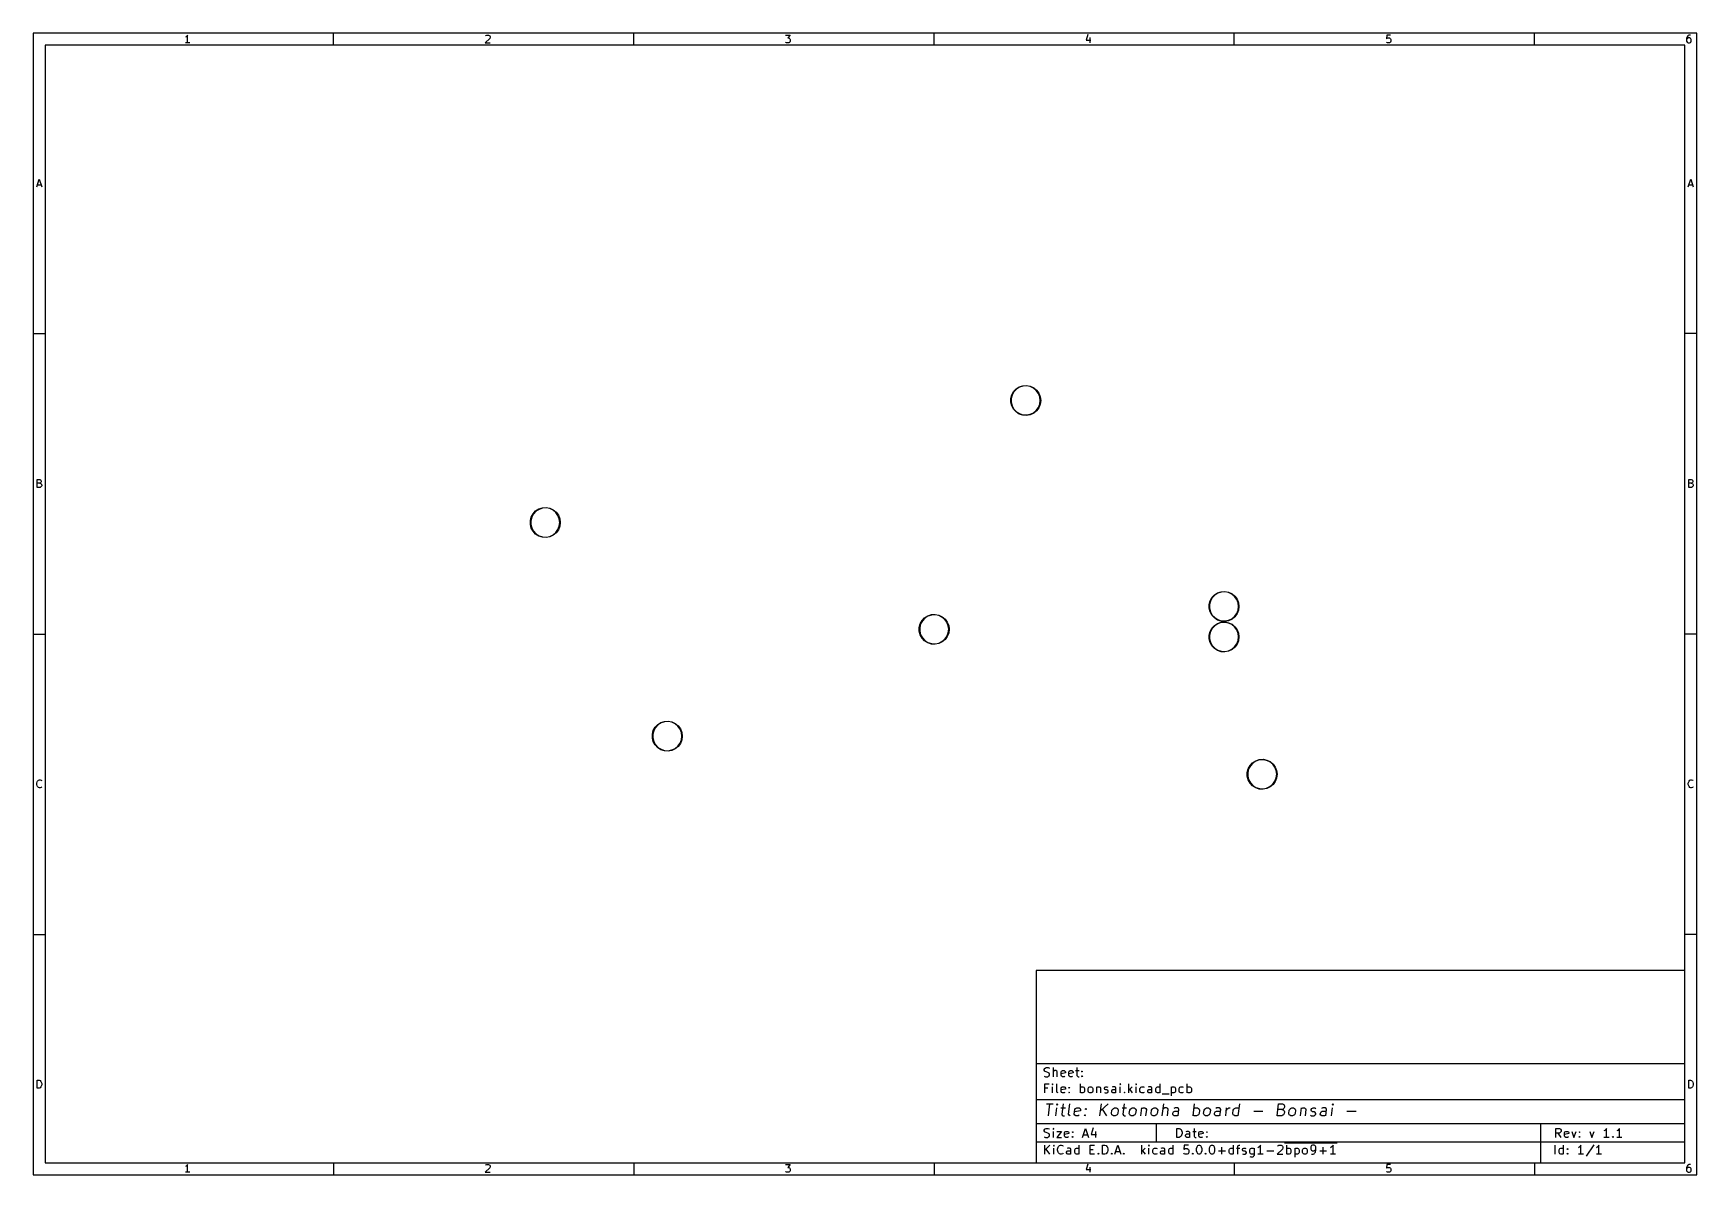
# Model space of a CAD drawing. Extents: x -80 to 197, y -68 to 122.
import ezdxf

# ---------------------------------------------------------------- set-up
doc = ezdxf.new("R2010")
doc.units = 0
doc.header["$MEASUREMENT"] = 0
doc.layers.add('BLACK', color=7, linetype='CONTINUOUS')

msp = doc.modelspace()

# ---------------------------------------------------------------- linework, layer by layer
at = {"layer": 'BLACK', "linetype": 'CONTINUOUS'}
for p, q in [((-80.17, 122.08), (-80.17, -67.9272)), ((196.832, 122.08), (-80.17, 122.08)), ((-30.17, 120.08), (-30.17, 122.08)), ((19.83, 120.08), (19.83, 122.08)), ((69.83, 120.08), (69.83, 122.08)), ((119.83, 120.08), (119.83, 122.08)), ((169.83, 120.08), (169.83, 122.08)), ((196.832, -67.9272), (196.832, 122.08)), ((-78.17, 120.08), (-78.17, -65.9272)), ((194.832, 120.08), (-78.17, 120.08)), ((-54.7236, 121.482), (-54.8474, 121.42)), ((-54.1045, 120.492), (-54.8474, 120.492)), ((-54.5998, 121.606), (-54.7236, 121.482)), ((-54.476, 121.792), (-54.5998, 121.606)), ((-54.476, 120.492), (-54.476, 121.792)), ((-4.16643, 121.235), (-4.90929, 120.492)), ((-4.90929, 120.492), (-4.10452, 120.492)), ((-4.84738, 121.668), (-4.78548, 121.73)), ((-4.78548, 121.73), (-4.66167, 121.792)), ((-4.66167, 121.792), (-4.35214, 121.792)), ((-4.35214, 121.792), (-4.22833, 121.73)), ((-4.22833, 121.73), (-4.16643, 121.668)), ((-4.16643, 121.668), (-4.10452, 121.544)), ((-4.10452, 121.42), (-4.16643, 121.235)), ((-4.10452, 121.544), (-4.10452, 121.42)), ((45.0907, 121.792), (45.8955, 121.792)), ((45.1526, 120.554), (45.0907, 120.616)), ((45.2764, 120.492), (45.1526, 120.554)), ((45.6479, 120.492), (45.2764, 120.492)), ((45.8955, 121.792), (45.4621, 121.297)), ((45.4621, 121.297), (45.6479, 121.297)), ((45.6479, 121.297), (45.7717, 121.235)), ((45.7717, 120.554), (45.6479, 120.492)), ((45.7717, 121.235), (45.8336, 121.173)), ((45.8336, 120.616), (45.7717, 120.554)), ((45.8336, 121.173), (45.8955, 121.049)), ((45.8955, 120.74), (45.8336, 120.616)), ((45.8955, 121.049), (45.8955, 120.74)), ((95.4621, 121.854), (95.1526, 120.925)), ((95.1526, 120.925), (95.9574, 120.925)), ((95.7717, 121.359), (95.7717, 120.492)), ((145.215, 121.792), (145.153, 121.173)), ((145.153, 121.173), (145.215, 121.235)), ((145.215, 120.554), (145.153, 120.616)), ((145.834, 121.792), (145.215, 121.792)), ((145.215, 121.235), (145.338, 121.297)), ((145.338, 120.492), (145.215, 120.554)), ((145.338, 121.297), (145.648, 121.297)), ((145.648, 120.492), (145.338, 120.492)), ((145.648, 121.297), (145.772, 121.235)), ((145.772, 120.554), (145.648, 120.492)), ((145.772, 121.235), (145.834, 121.173)), ((145.834, 120.616), (145.772, 120.554)), ((145.834, 121.173), (145.895, 121.049)), ((145.895, 120.74), (145.834, 120.616)), ((145.895, 121.049), (145.895, 120.74)), ((194.832, -65.9272), (194.832, 120.08)), ((195.215, 121.482), (195.153, 121.235)), ((195.153, 121.235), (195.153, 120.74)), ((195.215, 121.173), (195.153, 121.049)), ((195.153, 120.74), (195.215, 120.616)), ((195.338, 121.668), (195.215, 121.482)), ((195.276, 121.235), (195.215, 121.173)), ((195.215, 120.616), (195.276, 120.554)), ((195.4, 121.297), (195.276, 121.235)), ((195.276, 120.554), (195.4, 120.492)), ((195.4, 121.73), (195.338, 121.668)), ((195.524, 121.792), (195.4, 121.73)), ((195.648, 121.297), (195.4, 121.297)), ((195.4, 120.492), (195.648, 120.492)), ((195.772, 121.792), (195.524, 121.792)), ((195.772, 121.235), (195.648, 121.297)), ((195.648, 120.492), (195.772, 120.554)), ((195.834, 121.173), (195.772, 121.235)), ((195.772, 120.554), (195.834, 120.616)), ((195.895, 121.049), (195.834, 121.173)), ((195.834, 120.616), (195.895, 120.74)), ((195.895, 120.74), (195.895, 121.049)), ((-79.6033, 96.4919), (-79.17, 97.7919)), ((-79.17, 97.7919), (-78.7367, 96.4919)), ((195.399, 96.4919), (195.832, 97.7919)), ((195.832, 97.7919), (196.266, 96.4919)), ((-79.4795, 96.8633), (-78.8605, 96.8633)), ((195.523, 96.8633), (196.142, 96.8633)), ((-80.17, 72.08), (-78.17, 72.08)), ((196.832, 72.08), (194.832, 72.08)), ((82.6147, 61.2727), (82.7702, 61.8785)), ((82.6147, 60.6473), (82.6147, 61.2727)), ((82.8353, 61.8527), (82.6841, 61.2639)), ((82.6841, 61.2639), (82.6841, 60.6561)), ((82.7702, 61.8785), (83.0715, 62.4265)), ((83.1281, 62.3854), (82.8353, 61.8527)), ((83.0715, 62.4265), (83.4996, 62.8824)), ((83.5442, 62.8285), (83.1281, 62.3854)), ((83.4996, 62.8824), (84.0277, 63.2175)), ((84.0575, 63.1542), (83.5442, 62.8285)), ((84.0277, 63.2175), (84.6225, 63.4108)), ((84.6356, 63.342), (84.0575, 63.1542)), ((84.6225, 63.4108), (85.2467, 63.4501)), ((85.2423, 63.3802), (84.6356, 63.342)), ((85.8394, 63.2663), (85.2423, 63.3802)), ((85.2467, 63.4501), (85.861, 63.3329)), ((86.3894, 63.0075), (85.8394, 63.2663)), ((85.861, 63.3329), (86.4269, 63.0666)), ((86.8577, 62.62), (86.3894, 63.0075)), ((86.4269, 63.0666), (86.9088, 62.6679)), ((87.215, 62.1283), (86.8577, 62.62)), ((86.9088, 62.6679), (87.2764, 62.162)), ((87.4388, 61.5631), (87.215, 62.1283)), ((87.2764, 62.162), (87.5066, 61.5805)), ((87.515, 60.96), (87.4388, 61.5631)), ((87.4388, 60.3569), (87.515, 60.96)), ((87.5066, 61.5805), (87.585, 60.96)), ((87.585, 60.96), (87.5066, 60.3395)), ((82.7702, 60.0415), (82.6147, 60.6473)), ((82.6841, 60.6561), (82.8353, 60.0673)), ((83.0715, 59.4935), (82.7702, 60.0415)), ((82.8353, 60.0673), (83.1281, 59.5346)), ((83.4996, 59.0376), (83.0715, 59.4935)), ((83.1281, 59.5346), (83.5442, 59.0915)), ((84.0277, 58.7025), (83.4996, 59.0376)), ((83.5442, 59.0915), (84.0575, 58.7658)), ((84.6225, 58.5092), (84.0277, 58.7025)), ((84.0575, 58.7658), (84.6356, 58.578)), ((85.2467, 58.4699), (84.6225, 58.5092)), ((84.6356, 58.578), (85.2423, 58.5398)), ((85.2423, 58.5398), (85.8394, 58.6537)), ((85.861, 58.5871), (85.2467, 58.4699)), ((85.8394, 58.6537), (86.3894, 58.9125)), ((86.4269, 58.8534), (85.861, 58.5871)), ((86.3894, 58.9125), (86.8577, 59.3)), ((86.9088, 59.2521), (86.4269, 58.8534)), ((86.8577, 59.3), (87.215, 59.7917)), ((87.2764, 59.758), (86.9088, 59.2521)), ((87.215, 59.7917), (87.4388, 60.3569)), ((87.5066, 60.3395), (87.2764, 59.758)), ((-79.5105, 46.4919), (-79.5105, 47.7919)), ((-79.5105, 47.7919), (-79.0771, 47.7919)), ((-79.0771, 47.1729), (-79.5105, 47.1729)), ((-79.0771, 47.7919), (-78.9533, 47.73)), ((-78.9533, 47.2348), (-79.0771, 47.1729)), ((-79.0771, 47.1729), (-78.8914, 47.111)), ((-78.9533, 47.73), (-78.8914, 47.6681)), ((-78.8914, 47.2967), (-78.9533, 47.2348)), ((-78.8914, 47.6681), (-78.8295, 47.5443)), ((-78.8295, 47.4205), (-78.8914, 47.2967)), ((-78.8914, 47.111), (-78.8295, 47.049)), ((-78.8295, 47.5443), (-78.8295, 47.4205)), ((195.492, 46.4919), (195.492, 47.7919)), ((195.492, 47.7919), (195.925, 47.7919)), ((195.925, 47.1729), (195.492, 47.1729)), ((195.925, 47.7919), (196.049, 47.73)), ((196.049, 47.2348), (195.925, 47.1729)), ((195.925, 47.1729), (196.111, 47.111)), ((196.049, 47.73), (196.111, 47.6681)), ((196.111, 47.2967), (196.049, 47.2348)), ((196.111, 47.6681), (196.173, 47.5443)), ((196.173, 47.4205), (196.111, 47.2967)), ((196.111, 47.111), (196.173, 47.049)), ((196.173, 47.5443), (196.173, 47.4205)), ((-79.0152, 46.4919), (-79.5105, 46.4919)), ((-78.8914, 46.5538), (-79.0152, 46.4919)), ((-78.8295, 46.6157), (-78.8914, 46.5538)), ((-78.8295, 47.049), (-78.7676, 46.9252)), ((-78.7676, 46.7395), (-78.8295, 46.6157)), ((-78.7676, 46.9252), (-78.7676, 46.7395)), ((195.987, 46.4919), (195.492, 46.4919)), ((196.111, 46.5538), (195.987, 46.4919)), ((196.173, 46.6157), (196.111, 46.5538)), ((196.173, 47.049), (196.235, 46.9252)), ((196.235, 46.7395), (196.173, 46.6157)), ((196.235, 46.9252), (196.235, 46.7395)), ((2.60467, 40.9527), (2.76021, 41.5585)), ((2.76021, 41.5585), (3.0615, 42.1065)), ((3.11813, 42.0654), (2.82529, 41.5327)), ((3.0615, 42.1065), (3.48963, 42.5624)), ((3.53425, 42.5085), (3.11813, 42.0654)), ((3.48963, 42.5624), (4.01768, 42.8975)), ((4.04748, 42.8342), (3.53425, 42.5085)), ((4.01768, 42.8975), (4.61248, 43.0908)), ((4.6256, 43.022), (4.04748, 42.8342)), ((4.61248, 43.0908), (5.23666, 43.1301)), ((5.23227, 43.0602), (4.6256, 43.022)), ((5.82937, 42.9463), (5.23227, 43.0602)), ((5.23666, 43.1301), (5.851, 43.0129)), ((6.37938, 42.6875), (5.82937, 42.9463)), ((5.851, 43.0129), (6.41689, 42.7466)), ((6.84775, 42.3), (6.37938, 42.6875)), ((6.41689, 42.7466), (6.89878, 42.3479)), ((7.20504, 41.8083), (6.84775, 42.3)), ((6.89878, 42.3479), (7.26638, 41.842)), ((7.42881, 41.2431), (7.20504, 41.8083)), ((7.26638, 41.842), (7.49661, 41.2605)), ((2.60467, 40.3273), (2.60467, 40.9527)), ((2.76021, 39.7215), (2.60467, 40.3273)), ((2.82529, 41.5327), (2.67412, 40.9439)), ((2.67412, 40.9439), (2.67412, 40.3361)), ((2.67412, 40.3361), (2.82529, 39.7473)), ((3.0615, 39.1735), (2.76021, 39.7215)), ((2.82529, 39.7473), (3.11813, 39.2146)), ((3.48963, 38.7176), (3.0615, 39.1735)), ((3.11813, 39.2146), (3.53425, 38.7715)), ((6.37938, 38.5925), (6.84775, 38.98)), ((6.89878, 38.9321), (6.41689, 38.5334)), ((6.84775, 38.98), (7.20504, 39.4717)), ((7.26638, 39.438), (6.89878, 38.9321)), ((7.20504, 39.4717), (7.42881, 40.0369)), ((7.49661, 40.0195), (7.26638, 39.438)), ((7.505, 40.64), (7.42881, 41.2431)), ((7.42881, 40.0369), (7.505, 40.64)), ((7.49661, 41.2605), (7.575, 40.64)), ((7.575, 40.64), (7.49661, 40.0195)), ((4.01768, 38.3825), (3.48963, 38.7176)), ((3.53425, 38.7715), (4.04748, 38.4458)), ((4.61248, 38.1892), (4.01768, 38.3825)), ((4.04748, 38.4458), (4.6256, 38.258)), ((5.23666, 38.1499), (4.61248, 38.1892)), ((4.6256, 38.258), (5.23227, 38.2198)), ((5.23227, 38.2198), (5.82937, 38.3337)), ((5.851, 38.2671), (5.23666, 38.1499)), ((5.82937, 38.3337), (6.37938, 38.5925)), ((6.41689, 38.5334), (5.851, 38.2671)), ((115.79, 27.5885), (116.092, 28.1365)), ((116.148, 28.0954), (115.855, 27.5627)), ((116.092, 28.1365), (116.52, 28.5924)), ((116.564, 28.5385), (116.148, 28.0954)), ((116.52, 28.5924), (117.048, 28.9275)), ((117.077, 28.8642), (116.564, 28.5385)), ((117.048, 28.9275), (117.642, 29.1208)), ((117.656, 29.052), (117.077, 28.8642)), ((117.642, 29.1208), (118.267, 29.1601)), ((118.262, 29.0902), (117.656, 29.052)), ((118.859, 28.9763), (118.262, 29.0902)), ((118.267, 29.1601), (118.881, 29.0429)), ((119.409, 28.7175), (118.859, 28.9763)), ((118.881, 29.0429), (119.447, 28.7766)), ((119.878, 28.33), (119.409, 28.7175)), ((119.447, 28.7766), (119.929, 28.3779)), ((120.235, 27.8383), (119.878, 28.33)), ((119.929, 28.3779), (120.296, 27.872)), ((120.459, 27.2731), (120.235, 27.8383)), ((120.296, 27.872), (120.527, 27.2905)), ((68.2596, 24.7824), (68.7877, 25.1175)), ((68.8175, 25.0542), (68.3042, 24.7285)), ((68.7877, 25.1175), (69.3825, 25.3108)), ((69.3956, 25.242), (68.8175, 25.0542)), ((69.3825, 25.3108), (70.0067, 25.3501)), ((70.0023, 25.2802), (69.3956, 25.242)), ((70.5994, 25.1663), (70.0023, 25.2802)), ((70.0067, 25.3501), (70.621, 25.2329)), ((71.1494, 24.9075), (70.5994, 25.1663)), ((70.621, 25.2329), (71.1869, 24.9666)), ((71.1869, 24.9666), (71.6688, 24.5679)), ((115.635, 26.9827), (115.79, 27.5885)), ((115.635, 26.3573), (115.635, 26.9827)), ((115.79, 25.7515), (115.635, 26.3573)), ((115.855, 27.5627), (115.704, 26.9739)), ((115.704, 26.9739), (115.704, 26.3661)), ((115.704, 26.3661), (115.855, 25.7773)), ((116.092, 25.2035), (115.79, 25.7515)), ((115.855, 25.7773), (116.148, 25.2446)), ((116.52, 24.7476), (116.092, 25.2035)), ((116.148, 25.2446), (116.564, 24.8015)), ((119.409, 24.6225), (119.878, 25.01)), ((119.929, 24.9621), (119.447, 24.5634)), ((119.878, 25.01), (120.235, 25.5017)), ((120.296, 25.468), (119.929, 24.9621)), ((120.235, 25.5017), (120.459, 26.0669)), ((120.527, 26.0495), (120.296, 25.468)), ((120.535, 26.67), (120.459, 27.2731)), ((120.459, 26.0669), (120.535, 26.67)), ((120.527, 27.2905), (120.605, 26.67)), ((120.605, 26.67), (120.527, 26.0495)), ((67.3747, 23.1727), (67.5302, 23.7785)), ((67.3747, 22.5473), (67.3747, 23.1727)), ((67.5302, 21.9415), (67.3747, 22.5473)), ((67.5953, 23.7527), (67.4441, 23.1639)), ((67.4441, 23.1639), (67.4441, 22.5561)), ((67.4441, 22.5561), (67.5953, 21.9673)), ((67.5302, 23.7785), (67.8315, 24.3265)), ((67.8881, 24.2854), (67.5953, 23.7527)), ((67.8315, 24.3265), (68.2596, 24.7824)), ((68.3042, 24.7285), (67.8881, 24.2854)), ((71.6177, 24.52), (71.1494, 24.9075)), ((71.975, 24.0283), (71.6177, 24.52)), ((71.6688, 24.5679), (72.0364, 24.062)), ((72.1988, 23.4631), (71.975, 24.0283)), ((71.975, 21.6917), (72.1988, 22.2569)), ((72.0364, 24.062), (72.2666, 23.4805)), ((72.2666, 22.2395), (72.0364, 21.658)), ((72.275, 22.86), (72.1988, 23.4631)), ((72.1988, 22.2569), (72.275, 22.86)), ((72.2666, 23.4805), (72.345, 22.86)), ((72.345, 22.86), (72.2666, 22.2395)), ((115.635, 21.9027), (115.79, 22.5085)), ((115.855, 22.4827), (115.704, 21.8939)), ((115.79, 22.5085), (116.092, 23.0565)), ((116.148, 23.0154), (115.855, 22.4827)), ((116.092, 23.0565), (116.52, 23.5124)), ((116.564, 23.4585), (116.148, 23.0154)), ((117.048, 24.4125), (116.52, 24.7476)), ((116.52, 23.5124), (117.048, 23.8475)), ((116.564, 24.8015), (117.077, 24.4758)), ((117.077, 23.7842), (116.564, 23.4585)), ((117.642, 24.2192), (117.048, 24.4125)), ((117.048, 23.8475), (117.642, 24.0408)), ((117.077, 24.4758), (117.656, 24.288)), ((117.656, 23.972), (117.077, 23.7842)), ((118.267, 24.1799), (117.642, 24.2192)), ((117.642, 24.0408), (118.267, 24.0801)), ((117.656, 24.288), (118.262, 24.2498)), ((118.262, 24.0102), (117.656, 23.972)), ((118.262, 24.2498), (118.859, 24.3637)), ((118.859, 23.8963), (118.262, 24.0102)), ((118.881, 24.2971), (118.267, 24.1799)), ((118.267, 24.0801), (118.881, 23.9629)), ((118.859, 24.3637), (119.409, 24.6225)), ((119.409, 23.6375), (118.859, 23.8963)), ((119.447, 24.5634), (118.881, 24.2971)), ((118.881, 23.9629), (119.447, 23.6966)), ((119.878, 23.25), (119.409, 23.6375)), ((119.447, 23.6966), (119.929, 23.2979)), ((120.235, 22.7583), (119.878, 23.25)), ((119.929, 23.2979), (120.296, 22.792)), ((120.459, 22.1931), (120.235, 22.7583)), ((120.296, 22.792), (120.527, 22.2105)), ((120.535, 21.59), (120.459, 22.1931)), ((120.527, 22.2105), (120.605, 21.59)), ((-80.17, 22.08), (-78.17, 22.08)), ((67.8315, 21.3935), (67.5302, 21.9415)), ((67.5953, 21.9673), (67.8881, 21.4346)), ((68.2596, 20.9376), (67.8315, 21.3935)), ((67.8881, 21.4346), (68.3042, 20.9915)), ((68.7877, 20.6025), (68.2596, 20.9376)), ((68.3042, 20.9915), (68.8175, 20.6658)), ((69.3825, 20.4092), (68.7877, 20.6025)), ((68.8175, 20.6658), (69.3956, 20.478)), ((70.0067, 20.3699), (69.3825, 20.4092)), ((69.3956, 20.478), (70.0023, 20.4398)), ((70.0023, 20.4398), (70.5994, 20.5537)), ((70.621, 20.4871), (70.0067, 20.3699)), ((70.5994, 20.5537), (71.1494, 20.8125)), ((71.1869, 20.7534), (70.621, 20.4871)), ((71.1494, 20.8125), (71.6177, 21.2)), ((71.6688, 21.1521), (71.1869, 20.7534)), ((71.6177, 21.2), (71.975, 21.6917)), ((72.0364, 21.658), (71.6688, 21.1521)), ((115.635, 21.2773), (115.635, 21.9027)), ((115.79, 20.6715), (115.635, 21.2773)), ((115.704, 21.8939), (115.704, 21.2861)), ((115.704, 21.2861), (115.855, 20.6973)), ((116.092, 20.1235), (115.79, 20.6715)), ((115.855, 20.6973), (116.148, 20.1646)), ((116.52, 19.6676), (116.092, 20.1235)), ((116.148, 20.1646), (116.564, 19.7215)), ((117.048, 19.3325), (116.52, 19.6676)), ((116.564, 19.7215), (117.077, 19.3958)), ((117.077, 19.3958), (117.656, 19.208)), ((118.859, 19.2837), (119.409, 19.5425)), ((119.447, 19.4834), (118.881, 19.2171)), ((119.409, 19.5425), (119.878, 19.93)), ((119.929, 19.8821), (119.447, 19.4834)), ((119.878, 19.93), (120.235, 20.4217)), ((120.296, 20.388), (119.929, 19.8821)), ((120.235, 20.4217), (120.459, 20.9869)), ((120.527, 20.9695), (120.296, 20.388)), ((120.459, 20.9869), (120.535, 21.59)), ((120.605, 21.59), (120.527, 20.9695)), ((196.832, 22.08), (194.832, 22.08)), ((117.642, 19.1392), (117.048, 19.3325)), ((118.267, 19.0999), (117.642, 19.1392)), ((117.656, 19.208), (118.262, 19.1698)), ((118.262, 19.1698), (118.859, 19.2837)), ((118.881, 19.2171), (118.267, 19.0999)), ((22.9247, 5.39271), (23.0802, 5.99847)), ((23.1453, 5.9727), (22.9941, 5.38393)), ((23.0802, 5.99847), (23.3815, 6.54652)), ((23.4381, 6.50538), (23.1453, 5.9727)), ((23.3815, 6.54652), (23.8096, 7.00243)), ((23.8542, 6.94849), (23.4381, 6.50538)), ((23.8096, 7.00243), (24.3377, 7.33754)), ((24.3675, 7.27421), (23.8542, 6.94849)), ((24.3377, 7.33754), (24.9325, 7.53081)), ((24.9456, 7.46205), (24.3675, 7.27421)), ((24.9325, 7.53081), (25.5567, 7.57008)), ((25.5523, 7.50021), (24.9456, 7.46205)), ((26.1494, 7.38631), (25.5523, 7.50021)), ((25.5567, 7.57008), (26.171, 7.45289)), ((26.6994, 7.12749), (26.1494, 7.38631)), ((26.171, 7.45289), (26.7369, 7.1866)), ((27.1677, 6.74003), (26.6994, 7.12749)), ((26.7369, 7.1866), (27.2188, 6.78794)), ((27.525, 6.24825), (27.1677, 6.74003)), ((27.2188, 6.78794), (27.5864, 6.28198)), ((27.7488, 5.68307), (27.525, 6.24825)), ((27.5864, 6.28198), (27.8166, 5.70048)), ((27.825, 5.08), (27.7488, 5.68307)), ((27.8166, 5.70048), (27.895, 5.08)), ((22.9247, 4.76729), (22.9247, 5.39271)), ((23.0802, 4.16153), (22.9247, 4.76729)), ((22.9941, 5.38393), (22.9941, 4.77607)), ((22.9941, 4.77607), (23.1453, 4.1873)), ((23.3815, 3.61348), (23.0802, 4.16153)), ((23.1453, 4.1873), (23.4381, 3.65462)), ((23.8096, 3.15757), (23.3815, 3.61348)), ((23.4381, 3.65462), (23.8542, 3.2115)), ((24.3377, 2.82246), (23.8096, 3.15757)), ((23.8542, 3.2115), (24.3675, 2.88579)), ((24.9325, 2.62919), (24.3377, 2.82246)), ((24.3675, 2.88579), (24.9456, 2.69795)), ((25.5523, 2.65978), (26.1494, 2.77369)), ((26.1494, 2.77369), (26.6994, 3.03251)), ((26.7369, 2.9734), (26.171, 2.70711)), ((26.6994, 3.03251), (27.1677, 3.41997)), ((27.2188, 3.37206), (26.7369, 2.9734)), ((27.1677, 3.41997), (27.525, 3.91175)), ((27.5864, 3.87802), (27.2188, 3.37206)), ((27.525, 3.91175), (27.7488, 4.47693)), ((27.8166, 4.45952), (27.5864, 3.87802)), ((27.7488, 4.47693), (27.825, 5.08)), ((27.895, 5.08), (27.8166, 4.45952)), ((25.5567, 2.58992), (24.9325, 2.62919)), ((24.9456, 2.69795), (25.5523, 2.65978)), ((26.171, 2.70711), (25.5567, 2.58992)), ((122.14, -0.35153), (122.442, 0.19652)), ((122.498, 0.15538), (122.205, -0.3773)), ((122.442, 0.19652), (122.87, 0.65243)), ((122.914, 0.59849), (122.498, 0.15538)), ((122.87, 0.65243), (123.398, 0.98754)), ((123.427, 0.92421), (122.914, 0.59849)), ((123.398, 0.98754), (123.992, 1.18081)), ((124.006, 1.11205), (123.427, 0.92421)), ((123.992, 1.18081), (124.617, 1.22008)), ((124.612, 1.15021), (124.006, 1.11205)), ((125.209, 1.03631), (124.612, 1.15021)), ((124.617, 1.22008), (125.231, 1.10289)), ((125.759, 0.7775), (125.209, 1.03631)), ((125.231, 1.10289), (125.797, 0.8366)), ((126.228, 0.39003), (125.759, 0.7775)), ((125.797, 0.8366), (126.279, 0.43794)), ((126.585, -0.10175), (126.228, 0.39003)), ((126.279, 0.43794), (126.646, -0.06803)), ((-79.5724, -2.76524), (-79.5105, -2.51762)), ((-79.5724, -2.95095), (-79.5724, -2.76524)), ((-79.5105, -2.51762), (-79.4486, -2.39381)), ((-79.4486, -2.39381), (-79.3248, -2.27)), ((-79.3248, -2.27), (-79.139, -2.20809)), ((-79.139, -2.20809), (-79.0152, -2.20809)), ((-79.0152, -2.20809), (-78.8295, -2.27)), ((-78.8295, -2.27), (-78.7676, -2.3319)), ((121.985, -0.95729), (122.14, -0.35153)), ((121.985, -1.58271), (121.985, -0.95729)), ((122.14, -2.18847), (121.985, -1.58271)), ((122.205, -0.3773), (122.054, -0.96607)), ((122.054, -0.96607), (122.054, -1.57393)), ((122.054, -1.57393), (122.205, -2.1627)), ((122.442, -2.73652), (122.14, -2.18847)), ((122.205, -2.1627), (122.498, -2.69538)), ((122.87, -3.19243), (122.442, -2.73652)), ((122.498, -2.69538), (122.914, -3.13849)), ((126.228, -2.93003), (126.585, -2.43825)), ((126.646, -2.47198), (126.279, -2.97795)), ((126.809, -0.66693), (126.585, -0.10175)), ((126.585, -2.43825), (126.809, -1.87307)), ((126.646, -0.06803), (126.877, -0.64952)), ((126.877, -1.89048), (126.646, -2.47198)), ((126.885, -1.27), (126.809, -0.66693)), ((126.809, -1.87307), (126.885, -1.27)), ((126.877, -0.64952), (126.955, -1.27)), ((126.955, -1.27), (126.877, -1.89048)), ((195.43, -2.76524), (195.492, -2.51762)), ((195.43, -2.95095), (195.43, -2.76524)), ((195.492, -2.51762), (195.554, -2.39381)), ((195.554, -2.39381), (195.677, -2.27)), ((195.677, -2.27), (195.863, -2.20809)), ((195.863, -2.20809), (195.987, -2.20809)), ((195.987, -2.20809), (196.173, -2.27)), ((196.173, -2.27), (196.235, -2.3319)), ((-79.5105, -3.19857), (-79.5724, -2.95095)), ((-79.4486, -3.32238), (-79.5105, -3.19857)), ((-79.3248, -3.44619), (-79.4486, -3.32238)), ((-79.139, -3.50809), (-79.3248, -3.44619)), ((-79.0152, -3.50809), (-79.139, -3.50809)), ((-78.8295, -3.44619), (-79.0152, -3.50809)), ((-78.7676, -3.38428), (-78.8295, -3.44619)), ((123.398, -3.52754), (122.87, -3.19243)), ((122.914, -3.13849), (123.427, -3.46421)), ((123.992, -3.72081), (123.398, -3.52754)), ((123.427, -3.46421), (124.006, -3.65205)), ((124.617, -3.76008), (123.992, -3.72081)), ((124.006, -3.65205), (124.612, -3.69021)), ((124.612, -3.69021), (125.209, -3.57631)), ((125.231, -3.64289), (124.617, -3.76008)), ((125.209, -3.57631), (125.759, -3.31749)), ((125.797, -3.3766), (125.231, -3.64289)), ((125.759, -3.31749), (126.228, -2.93003)), ((126.279, -2.97795), (125.797, -3.3766)), ((195.492, -3.19857), (195.43, -2.95095)), ((195.554, -3.32238), (195.492, -3.19857)), ((195.677, -3.44619), (195.554, -3.32238)), ((195.863, -3.50809), (195.677, -3.44619)), ((195.987, -3.50809), (195.863, -3.50809)), ((196.173, -3.44619), (195.987, -3.50809)), ((196.235, -3.38428), (196.173, -3.44619)), ((-80.17, -27.92), (-78.17, -27.92)), ((196.832, -27.92), (194.832, -27.92)), ((86.8322, -33.9272), (86.8322, -65.9272)), ((194.832, -33.9272), (86.8322, -33.9272)), ((194.832, -65.9272), (194.832, -33.9272)), ((86.8322, -49.4272), (194.832, -49.4272)), ((-79.5105, -53.5081), (-79.5105, -52.2081)), ((-79.5105, -52.2081), (-79.201, -52.2081)), ((-79.201, -52.2081), (-79.0152, -52.27)), ((-79.0152, -52.27), (-78.8914, -52.3938)), ((-78.8914, -52.3938), (-78.8295, -52.5176)), ((-78.8295, -52.5176), (-78.7676, -52.7652)), ((88.1929, -50.3915), (88.2643, -50.2486)), ((88.1929, -50.5343), (88.1929, -50.3915)), ((88.2643, -50.6772), (88.1929, -50.5343)), ((88.1929, -51.5343), (88.4072, -51.6058)), ((88.2643, -50.2486), (88.3358, -50.1772)), ((88.3358, -50.7486), (88.2643, -50.6772)), ((88.3358, -50.1772), (88.4786, -50.1058)), ((88.4786, -50.8201), (88.3358, -50.7486)), ((88.4072, -51.6058), (88.7643, -51.6058)), ((88.4786, -50.1058), (88.8358, -50.1058)), ((88.7643, -50.8915), (88.4786, -50.8201)), ((88.9072, -50.9629), (88.7643, -50.8915)), ((88.7643, -51.6058), (88.9072, -51.5343)), ((88.8358, -50.1058), (89.0501, -50.1772)), ((88.9786, -51.0343), (88.9072, -50.9629)), ((88.9072, -51.5343), (88.9786, -51.4629)), ((89.0501, -51.1772), (88.9786, -51.0343)), ((88.9786, -51.4629), (89.0501, -51.3201)), ((89.0501, -51.3201), (89.0501, -51.1772)), ((89.6929, -51.6058), (89.6929, -50.1058)), ((89.7643, -50.6772), (89.6929, -50.7486)), ((89.9072, -50.6058), (89.7643, -50.6772)), ((90.1215, -50.6058), (89.9072, -50.6058)), ((90.2643, -50.6772), (90.1215, -50.6058)), ((90.3358, -50.8201), (90.2643, -50.6772)), ((90.3358, -51.6058), (90.3358, -50.8201)), ((90.9786, -50.8201), (91.0501, -50.6772)), ((90.9786, -51.3915), (90.9786, -50.8201)), ((91.6929, -50.9629), (90.9786, -51.1058)), ((91.0501, -51.5343), (90.9786, -51.3915)), ((91.0501, -50.6772), (91.1929, -50.6058)), ((91.1929, -51.6058), (91.0501, -51.5343)), ((91.1929, -50.6058), (91.4786, -50.6058)), ((91.4786, -51.6058), (91.1929, -51.6058)), ((91.4786, -50.6058), (91.6215, -50.6772)), ((91.6215, -51.5343), (91.4786, -51.6058)), ((91.6215, -50.6772), (91.6929, -50.8201)), ((91.6929, -50.8201), (91.6929, -50.9629)), ((92.2643, -50.8201), (92.3358, -50.6772)), ((92.2643, -51.3915), (92.2643, -50.8201)), ((92.9786, -50.9629), (92.2643, -51.1058)), ((92.3358, -51.5343), (92.2643, -51.3915)), ((92.3358, -50.6772), (92.4786, -50.6058)), ((92.4786, -51.6058), (92.3358, -51.5343)), ((92.4786, -50.6058), (92.7643, -50.6058)), ((92.7643, -51.6058), (92.4786, -51.6058)), ((92.7643, -50.6058), (92.9072, -50.6772)), ((92.9072, -51.5343), (92.7643, -51.6058)), ((92.9072, -50.6772), (92.9786, -50.8201)), ((92.9786, -50.8201), (92.9786, -50.9629)), ((93.4072, -50.6058), (93.9786, -50.6058)), ((93.6215, -50.1058), (93.6215, -51.3915)), ((93.6215, -51.3915), (93.6929, -51.5343)), ((93.6929, -51.5343), (93.8358, -51.6058)), ((93.8358, -51.6058), (93.9786, -51.6058)), ((94.4072, -50.7486), (94.4786, -50.6772)), ((94.4786, -50.8201), (94.4072, -50.7486)), ((94.4072, -51.5343), (94.4786, -51.4629)), ((94.4786, -51.6058), (94.4072, -51.5343)), ((94.4786, -50.6772), (94.5501, -50.7486)), ((94.4786, -50.6772), (94.4786, -50.8201)), ((94.5501, -50.7486), (94.4786, -50.8201)), ((94.4786, -51.4629), (94.5501, -51.5343)), ((94.4786, -51.4629), (94.4786, -51.6058)), ((94.5501, -51.5343), (94.4786, -51.6058)), ((195.492, -53.5081), (195.492, -52.2081)), ((195.492, -52.2081), (195.801, -52.2081)), ((195.801, -52.2081), (195.987, -52.27)), ((195.987, -52.27), (196.111, -52.3938)), ((196.111, -52.3938), (196.173, -52.5176)), ((196.173, -52.5176), (196.235, -52.7652)), ((-79.201, -53.5081), (-79.5105, -53.5081)), ((-79.0152, -53.4462), (-79.201, -53.5081)), ((-78.8914, -53.3224), (-79.0152, -53.4462)), ((-78.8295, -53.1986), (-78.8914, -53.3224)), ((-78.7676, -52.951), (-78.8295, -53.1986)), ((-78.7676, -52.7652), (-78.7676, -52.951)), ((88.2643, -54.3058), (88.2643, -52.8058)), ((88.2643, -52.8058), (88.9786, -52.8058)), ((88.7643, -53.5201), (88.2643, -53.5201)), ((89.5501, -52.8058), (89.4786, -52.8772)), ((89.4786, -52.8772), (89.5501, -52.9486)), ((89.6215, -52.8772), (89.5501, -52.8058)), ((89.5501, -52.8058), (89.5501, -52.9486)), ((89.5501, -52.9486), (89.6215, -52.8772)), ((89.5501, -54.3058), (89.5501, -53.3058)), ((90.2643, -54.0915), (90.2643, -52.8058)), ((90.3358, -54.2343), (90.2643, -54.0915)), ((90.4786, -54.3058), (90.3358, -54.2343)), ((90.9786, -53.5201), (91.0501, -53.3772)), ((90.9786, -54.0915), (90.9786, -53.5201)), ((91.6929, -53.6629), (90.9786, -53.8058)), ((91.0501, -54.2343), (90.9786, -54.0915)), ((91.0501, -53.3772), (91.1929, -53.3058)), ((91.1929, -54.3058), (91.0501, -54.2343)), ((91.1929, -53.3058), (91.4786, -53.3058)), ((91.4786, -54.3058), (91.1929, -54.3058)), ((91.4786, -53.3058), (91.6215, -53.3772)), ((91.6215, -54.2343), (91.4786, -54.3058)), ((91.6215, -53.3772), (91.6929, -53.5201)), ((91.6929, -53.5201), (91.6929, -53.6629)), ((92.2643, -53.4486), (92.3358, -53.3772)), ((92.3358, -53.5201), (92.2643, -53.4486)), ((92.2643, -54.2343), (92.3358, -54.1629)), ((92.3358, -54.3058), (92.2643, -54.2343)), ((92.3358, -53.3772), (92.4072, -53.4486)), ((92.3358, -53.3772), (92.3358, -53.5201)), ((92.4072, -53.4486), (92.3358, -53.5201)), ((92.3358, -54.1629), (92.4072, -54.2343)), ((92.3358, -54.1629), (92.3358, -54.3058)), ((92.4072, -54.2343), (92.3358, -54.3058)), ((94.1929, -54.3058), (94.1929, -52.8058)), ((94.1929, -53.3772), (94.3358, -53.3058)), ((94.3358, -54.3058), (94.1929, -54.2343)), ((94.3358, -53.3058), (94.6215, -53.3058)), ((94.6215, -54.3058), (94.3358, -54.3058)), ((94.6215, -53.3058), (94.7643, -53.3772)), ((94.7643, -54.2343), (94.6215, -54.3058)), ((94.7643, -53.3772), (94.8358, -53.4486)), ((94.8358, -54.1629), (94.7643, -54.2343)), ((94.8358, -53.4486), (94.9072, -53.5915)), ((94.9072, -54.0201), (94.8358, -54.1629)), ((94.9072, -53.5915), (94.9072, -54.0201)), ((95.4786, -53.5915), (95.5501, -53.4486)), ((95.4786, -54.0201), (95.4786, -53.5915)), ((95.5501, -54.1629), (95.4786, -54.0201)), ((95.5501, -53.4486), (95.6215, -53.3772)), ((95.6215, -54.2343), (95.5501, -54.1629)), ((95.6215, -53.3772), (95.7643, -53.3058)), ((95.7643, -54.3058), (95.6215, -54.2343)), ((95.7643, -53.3058), (95.9786, -53.3058)), ((95.9786, -54.3058), (95.7643, -54.3058)), ((95.9786, -53.3058), (96.1215, -53.3772)), ((96.1215, -54.2343), (95.9786, -54.3058)), ((96.1215, -53.3772), (96.1929, -53.4486)), ((96.1929, -54.1629), (96.1215, -54.2343)), ((96.1929, -53.4486), (96.2643, -53.5915)), ((96.2643, -54.0201), (96.1929, -54.1629)), ((96.2643, -53.5915), (96.2643, -54.0201)), ((96.9072, -53.3058), (96.9072, -54.3058)), ((96.9072, -53.4486), (96.9786, -53.3772)), ((96.9786, -53.3772), (97.1215, -53.3058)), ((97.1215, -53.3058), (97.3358, -53.3058)), ((97.3358, -53.3058), (97.4786, -53.3772)), ((97.4786, -53.3772), (97.5501, -53.5201)), ((97.5501, -53.5201), (97.5501, -54.3058)), ((98.1929, -53.5201), (98.2643, -53.3772)), ((98.1929, -53.5915), (98.1929, -53.5201)), ((98.2643, -53.7343), (98.1929, -53.5915)), ((98.1929, -54.2343), (98.3358, -54.3058)), ((98.2643, -53.3772), (98.4072, -53.3058)), ((98.4072, -53.8058), (98.2643, -53.7343)), ((98.3358, -54.3058), (98.6215, -54.3058)), ((98.4072, -53.3058), (98.6215, -53.3058)), ((98.6215, -53.8058), (98.4072, -53.8058)), ((98.6215, -53.3058), (98.7643, -53.3772)), ((98.7643, -53.8772), (98.6215, -53.8058)), ((98.6215, -54.3058), (98.7643, -54.2343)), ((98.8358, -54.0201), (98.7643, -53.8772)), ((98.7643, -54.2343), (98.8358, -54.0915)), ((98.8358, -54.0915), (98.8358, -54.0201)), ((99.4072, -53.9486), (99.4786, -53.8058)), ((99.4072, -54.0915), (99.4072, -53.9486)), ((99.4786, -54.2343), (99.4072, -54.0915)), ((99.6215, -53.3058), (99.4786, -53.3772)), ((99.4786, -53.8058), (99.6215, -53.7343)), ((99.6215, -54.3058), (99.4786, -54.2343)), ((99.9072, -53.3058), (99.6215, -53.3058)), ((99.6215, -53.7343), (99.9786, -53.7343)), ((99.9786, -54.3058), (99.6215, -54.3058)), ((100.05, -53.3772), (99.9072, -53.3058)), ((99.9786, -53.7343), (100.121, -53.6629)), ((100.121, -54.2343), (99.9786, -54.3058)), ((100.121, -53.5201), (100.05, -53.3772)), ((100.121, -54.3058), (100.121, -53.5201)), ((100.836, -52.8058), (100.764, -52.8772)), ((100.764, -52.8772), (100.836, -52.9486)), ((100.907, -52.8772), (100.836, -52.8058)), ((100.836, -52.8058), (100.836, -52.9486)), ((100.836, -52.9486), (100.907, -52.8772)), ((100.836, -54.3058), (100.836, -53.3058)), ((101.479, -54.2343), (101.55, -54.1629)), ((101.55, -54.3058), (101.479, -54.2343)), ((101.55, -54.1629), (101.621, -54.2343)), ((101.55, -54.1629), (101.55, -54.3058)), ((101.621, -54.2343), (101.55, -54.3058)), ((102.264, -54.3058), (102.264, -52.8058)), ((102.836, -53.3058), (102.264, -53.8772)), ((102.407, -53.7343), (102.836, -54.3058)), ((103.479, -52.8058), (103.407, -52.8772)), ((103.407, -52.8772), (103.479, -52.9486)), ((103.55, -52.8772), (103.479, -52.8058)), ((103.479, -52.8058), (103.479, -52.9486)), ((103.479, -52.9486), (103.55, -52.8772)), ((103.479, -54.3058), (103.479, -53.3058)), ((104.121, -53.5915), (104.193, -53.4486)), ((104.121, -54.0201), (104.121, -53.5915)), ((104.193, -54.1629), (104.121, -54.0201)), ((104.193, -53.4486), (104.264, -53.3772)), ((104.264, -54.2343), (104.193, -54.1629)), ((104.264, -53.3772), (104.407, -53.3058)), ((104.407, -54.3058), (104.264, -54.2343)), ((104.407, -53.3058), (104.693, -53.3058)), ((104.693, -54.3058), (104.407, -54.3058)), ((104.693, -53.3058), (104.836, -53.3772)), ((104.836, -54.2343), (104.693, -54.3058)), ((105.407, -53.9486), (105.479, -53.8058)), ((105.407, -54.0915), (105.407, -53.9486)), ((105.479, -54.2343), (105.407, -54.0915)), ((105.621, -53.3058), (105.479, -53.3772)), ((105.479, -53.8058), (105.621, -53.7343)), ((105.621, -54.3058), (105.479, -54.2343)), ((105.907, -53.3058), (105.621, -53.3058)), ((105.621, -53.7343), (105.979, -53.7343)), ((105.979, -54.3058), (105.621, -54.3058)), ((106.05, -53.3772), (105.907, -53.3058)), ((105.979, -53.7343), (106.121, -53.6629)), ((106.121, -54.2343), (105.979, -54.3058)), ((106.121, -53.5201), (106.05, -53.3772)), ((106.121, -54.3058), (106.121, -53.5201)), ((106.764, -53.5915), (106.836, -53.4486)), ((106.764, -54.0201), (106.764, -53.5915)), ((106.836, -54.1629), (106.764, -54.0201)), ((106.836, -53.4486), (106.907, -53.3772)), ((106.907, -54.2343), (106.836, -54.1629)), ((106.907, -53.3772), (107.05, -53.3058)), ((107.05, -54.3058), (106.907, -54.2343)), ((107.05, -53.3058), (107.336, -53.3058)), ((107.336, -54.3058), (107.05, -54.3058)), ((107.336, -53.3058), (107.479, -53.3772)), ((107.479, -54.2343), (107.336, -54.3058)), ((107.479, -54.3058), (107.479, -52.8058)), ((107.836, -54.4486), (108.979, -54.4486)), ((109.336, -53.3058), (109.336, -54.8058)), ((109.336, -53.3772), (109.479, -53.3058)), ((109.479, -54.3058), (109.336, -54.2343)), ((109.479, -53.3058), (109.764, -53.3058)), ((109.764, -54.3058), (109.479, -54.3058)), ((109.764, -53.3058), (109.907, -53.3772)), ((109.907, -54.2343), (109.764, -54.3058)), ((109.907, -53.3772), (109.979, -53.4486)), ((109.979, -54.1629), (109.907, -54.2343)), ((109.979, -53.4486), (110.05, -53.5915)), ((110.05, -54.0201), (109.979, -54.1629)), ((110.05, -53.5915), (110.05, -54.0201)), ((110.621, -53.5915), (110.693, -53.4486)), ((110.621, -54.0201), (110.621, -53.5915)), ((110.693, -54.1629), (110.621, -54.0201)), ((110.693, -53.4486), (110.764, -53.3772)), ((110.764, -54.2343), (110.693, -54.1629)), ((110.764, -53.3772), (110.907, -53.3058)), ((110.907, -54.3058), (110.764, -54.2343)), ((110.907, -53.3058), (111.193, -53.3058)), ((111.193, -54.3058), (110.907, -54.3058)), ((111.193, -53.3058), (111.336, -53.3772)), ((111.336, -54.2343), (111.193, -54.3058)), ((111.979, -54.3058), (111.979, -52.8058)), ((111.979, -53.3772), (112.121, -53.3058)), ((112.121, -54.3058), (111.979, -54.2343)), ((112.121, -53.3058), (112.407, -53.3058)), ((112.407, -54.3058), (112.121, -54.3058)), ((112.407, -53.3058), (112.55, -53.3772)), ((112.55, -54.2343), (112.407, -54.3058)), ((112.55, -53.3772), (112.621, -53.4486)), ((112.621, -54.1629), (112.55, -54.2343)), ((112.621, -53.4486), (112.693, -53.5915)), ((112.693, -54.0201), (112.621, -54.1629)), ((112.693, -53.5915), (112.693, -54.0201)), ((195.801, -53.5081), (195.492, -53.5081)), ((195.987, -53.4462), (195.801, -53.5081)), ((196.111, -53.3224), (195.987, -53.4462)), ((196.173, -53.1986), (196.111, -53.3224)), ((196.235, -52.951), (196.173, -53.1986)), ((196.235, -52.7652), (196.235, -52.951)), ((86.8322, -55.4272), (194.832, -55.4272)), ((88.5446, -56.132), (89.6874, -56.132)), ((88.866, -58.132), (89.116, -56.132)), ((90.1041, -58.132), (90.2708, -56.7986)), ((90.3541, -56.132), (90.247, -56.2272)), ((90.247, -56.2272), (90.3303, -56.3224)), ((90.3541, -56.132), (90.3303, -56.3224)), ((90.3303, -56.3224), (90.4374, -56.2272)), ((90.4374, -56.2272), (90.3541, -56.132)), ((90.9374, -56.7986), (91.6993, -56.7986)), ((91.3065, -56.132), (91.0922, -57.8462)), ((91.0922, -57.8462), (91.1636, -58.0367)), ((91.1636, -58.0367), (91.3422, -58.132)), ((91.3422, -58.132), (91.5327, -58.132)), ((92.2351, -57.8462), (92.4493, -56.132)), ((92.3065, -58.0367), (92.2351, -57.8462)), ((92.4851, -58.132), (92.3065, -58.0367)), ((93.1874, -57.8462), (93.2827, -57.0843)), ((93.2589, -58.0367), (93.1874, -57.8462)), ((94.2112, -57.2748), (93.2351, -57.4653)), ((93.4374, -58.132), (93.2589, -58.0367)), ((93.2827, -57.0843), (93.4017, -56.8939)), ((93.4017, -56.8939), (93.6041, -56.7986)), ((93.8184, -58.132), (93.4374, -58.132)), ((93.6041, -56.7986), (93.9851, -56.7986)), ((94.0208, -58.0367), (93.8184, -58.132)), ((93.9851, -56.7986), (94.1636, -56.8939)), ((94.1636, -56.8939), (94.2351, -57.0843)), ((94.2351, -57.0843), (94.2112, -57.2748)), ((94.8779, -58.0367), (94.9851, -57.9415)), ((94.9612, -58.132), (94.8779, -58.0367)), ((94.9851, -57.9415), (94.9612, -58.132)), ((95.0684, -58.0367), (94.9612, -58.132)), ((94.9851, -57.9415), (95.0684, -58.0367)), ((95.0089, -56.9891), (95.116, -56.8939)), ((95.0922, -57.0843), (95.0089, -56.9891)), ((95.116, -56.8939), (95.0922, -57.0843)), ((95.1993, -56.9891), (95.0922, -57.0843)), ((95.116, -56.8939), (95.1993, -56.9891)), ((97.4374, -58.132), (97.6874, -56.132)), ((98.8303, -56.132), (97.5446, -57.2748)), ((98.5803, -58.132), (97.866, -56.9891)), ((99.3898, -57.751), (99.4612, -57.1796)), ((99.4612, -57.9415), (99.3898, -57.751)), ((99.4612, -57.1796), (99.5803, -56.9891)), ((99.5446, -58.0367), (99.4612, -57.9415)), ((99.7232, -58.132), (99.5446, -58.0367)), ((99.5803, -56.9891), (99.6874, -56.8939)), ((99.6874, -56.8939), (99.8898, -56.7986)), ((100.009, -58.132), (99.7232, -58.132)), ((99.8898, -56.7986), (100.176, -56.7986)), ((100.211, -58.0367), (100.009, -58.132)), ((100.176, -56.7986), (100.354, -56.8939)), ((100.318, -57.9415), (100.211, -58.0367)), ((100.437, -57.751), (100.318, -57.9415)), ((100.354, -56.8939), (100.437, -56.9891)), ((100.437, -56.9891), (100.509, -57.1796)), ((100.509, -57.1796), (100.437, -57.751)), ((101.128, -56.7986), (101.89, -56.7986)), ((101.497, -56.132), (101.283, -57.8462)), ((101.283, -57.8462), (101.354, -58.0367)), ((101.354, -58.0367), (101.533, -58.132)), ((101.533, -58.132), (101.723, -58.132)), ((102.342, -57.751), (102.414, -57.1796)), ((102.414, -57.9415), (102.342, -57.751)), ((102.414, -57.1796), (102.533, -56.9891)), ((102.497, -58.0367), (102.414, -57.9415)), ((102.676, -58.132), (102.497, -58.0367)), ((102.533, -56.9891), (102.64, -56.8939)), ((102.64, -56.8939), (102.842, -56.7986)), ((102.961, -58.132), (102.676, -58.132)), ((102.842, -56.7986), (103.128, -56.7986)), ((103.164, -58.0367), (102.961, -58.132)), ((103.128, -56.7986), (103.306, -56.8939)), ((103.271, -57.9415), (103.164, -58.0367)), ((103.39, -57.751), (103.271, -57.9415)), ((103.306, -56.8939), (103.39, -56.9891)), ((103.39, -56.9891), (103.461, -57.1796)), ((103.461, -57.1796), (103.39, -57.751)), ((104.366, -56.7986), (104.199, -58.132)), ((104.342, -56.9891), (104.449, -56.8939)), ((104.449, -56.8939), (104.652, -56.7986)), ((104.652, -56.7986), (104.937, -56.7986)), ((104.937, -56.7986), (105.116, -56.8939)), ((105.187, -57.0843), (105.056, -58.132)), ((105.116, -56.8939), (105.187, -57.0843)), ((105.961, -57.751), (106.033, -57.1796)), ((106.033, -57.9415), (105.961, -57.751)), ((106.033, -57.1796), (106.152, -56.9891)), ((106.116, -58.0367), (106.033, -57.9415)), ((106.295, -58.132), (106.116, -58.0367)), ((106.152, -56.9891), (106.259, -56.8939)), ((106.259, -56.8939), (106.461, -56.7986)), ((106.58, -58.132), (106.295, -58.132)), ((106.461, -56.7986), (106.747, -56.7986)), ((106.783, -58.0367), (106.58, -58.132)), ((106.747, -56.7986), (106.926, -56.8939)), ((106.89, -57.9415), (106.783, -58.0367)), ((107.009, -57.751), (106.89, -57.9415)), ((106.926, -56.8939), (107.009, -56.9891)), ((107.009, -56.9891), (107.08, -57.1796)), ((107.08, -57.1796), (107.009, -57.751)), ((107.818, -58.132), (108.068, -56.132)), ((108.068, -56.8939), (107.961, -56.9891)), ((108.271, -56.7986), (108.068, -56.8939)), ((108.556, -56.7986), (108.271, -56.7986)), ((108.735, -56.8939), (108.556, -56.7986)), ((108.676, -58.132), (108.806, -57.0843)), ((108.806, -57.0843), (108.735, -56.8939)), ((109.568, -57.8462), (109.592, -57.6558)), ((109.64, -58.0367), (109.568, -57.8462)), ((109.592, -57.6558), (109.711, -57.4653)), ((109.818, -58.132), (109.64, -58.0367)), ((109.711, -57.4653), (109.914, -57.3701)), ((109.985, -56.7986), (109.783, -56.8939)), ((110.295, -58.132), (109.818, -58.132)), ((109.914, -57.3701), (110.39, -57.3701)), ((110.366, -56.7986), (109.985, -56.7986)), ((110.497, -58.0367), (110.295, -58.132)), ((110.545, -56.8939), (110.366, -56.7986)), ((110.39, -57.3701), (110.592, -57.2748)), ((110.485, -58.132), (110.616, -57.0843)), ((110.616, -57.0843), (110.545, -56.8939)), ((112.961, -58.132), (113.211, -56.132)), ((113.152, -58.132), (112.973, -58.0367)), ((113.116, -56.8939), (113.318, -56.7986)), ((113.533, -58.132), (113.152, -58.132)), ((113.318, -56.7986), (113.699, -56.7986)), ((113.735, -58.0367), (113.533, -58.132)), ((113.699, -56.7986), (113.878, -56.8939)), ((113.842, -57.9415), (113.735, -58.0367)), ((113.961, -57.751), (113.842, -57.9415)), ((113.878, -56.8939), (113.961, -56.9891)), ((113.961, -56.9891), (114.033, -57.1796)), ((114.033, -57.1796), (113.961, -57.751)), ((114.723, -57.751), (114.795, -57.1796)), ((114.795, -57.9415), (114.723, -57.751)), ((114.795, -57.1796), (114.914, -56.9891)), ((114.878, -58.0367), (114.795, -57.9415)), ((115.056, -58.132), (114.878, -58.0367)), ((114.914, -56.9891), (115.021, -56.8939)), ((115.021, -56.8939), (115.223, -56.7986)), ((115.342, -58.132), (115.056, -58.132)), ((115.223, -56.7986), (115.509, -56.7986)), ((115.545, -58.0367), (115.342, -58.132)), ((115.509, -56.7986), (115.687, -56.8939)), ((115.652, -57.9415), (115.545, -58.0367)), ((115.771, -57.751), (115.652, -57.9415)), ((115.687, -56.8939), (115.771, -56.9891)), ((115.771, -56.9891), (115.842, -57.1796)), ((115.842, -57.1796), (115.771, -57.751)), ((116.521, -57.8462), (116.545, -57.6558)), ((116.592, -58.0367), (116.521, -57.8462)), ((116.545, -57.6558), (116.664, -57.4653)), ((116.771, -58.132), (116.592, -58.0367)), ((116.664, -57.4653), (116.866, -57.3701)), ((116.937, -56.7986), (116.735, -56.8939)), ((117.247, -58.132), (116.771, -58.132)), ((116.866, -57.3701), (117.342, -57.3701)), ((117.318, -56.7986), (116.937, -56.7986)), ((117.449, -58.0367), (117.247, -58.132)), ((117.497, -56.8939), (117.318, -56.7986)), ((117.342, -57.3701), (117.545, -57.2748)), ((117.437, -58.132), (117.568, -57.0843)), ((117.568, -57.0843), (117.497, -56.8939)), ((118.39, -58.132), (118.556, -56.7986)), ((118.509, -57.1796), (118.628, -56.9891)), ((118.628, -56.9891), (118.735, -56.8939)), ((118.735, -56.8939), (118.937, -56.7986)), ((118.937, -56.7986), (119.128, -56.7986)), ((119.58, -57.751), (119.652, -57.1796)), ((119.652, -57.9415), (119.58, -57.751)), ((119.652, -57.1796), (119.771, -56.9891)), ((119.735, -58.0367), (119.652, -57.9415)), ((119.914, -58.132), (119.735, -58.0367)), ((119.771, -56.9891), (119.878, -56.8939)), ((119.878, -56.8939), (120.08, -56.7986)), ((120.295, -58.132), (119.914, -58.132)), ((120.08, -56.7986), (120.461, -56.7986)), ((120.497, -58.0367), (120.295, -58.132)), ((120.461, -56.7986), (120.64, -56.8939)), ((120.485, -58.132), (120.735, -56.132)), ((123.056, -57.3701), (124.58, -57.3701)), ((126.961, -58.132), (127.211, -56.132)), ((127.723, -58.132), (126.961, -58.132)), ((127.759, -57.0843), (127.092, -57.0843)), ((127.211, -56.132), (127.878, -56.132)), ((127.926, -58.0367), (127.723, -58.132)), ((127.961, -56.9891), (127.759, -57.0843)), ((127.759, -57.0843), (128.033, -57.1796)), ((127.878, -56.132), (128.056, -56.2272)), ((128.033, -57.9415), (127.926, -58.0367)), ((128.068, -56.8939), (127.961, -56.9891)), ((128.033, -57.1796), (128.116, -57.2748)), ((128.152, -57.751), (128.033, -57.9415)), ((128.056, -56.2272), (128.14, -56.3224)), ((128.187, -56.7034), (128.068, -56.8939)), ((128.116, -57.2748), (128.187, -57.4653)), ((128.14, -56.3224), (128.211, -56.5129)), ((128.187, -57.4653), (128.152, -57.751)), ((128.211, -56.5129), (128.187, -56.7034)), ((128.914, -57.751), (128.985, -57.1796)), ((128.985, -57.9415), (128.914, -57.751)), ((128.985, -57.1796), (129.104, -56.9891)), ((129.068, -58.0367), (128.985, -57.9415)), ((129.247, -58.132), (129.068, -58.0367)), ((129.104, -56.9891), (129.211, -56.8939)), ((129.211, -56.8939), (129.414, -56.7986)), ((129.533, -58.132), (129.247, -58.132)), ((129.414, -56.7986), (129.699, -56.7986)), ((129.735, -58.0367), (129.533, -58.132)), ((129.699, -56.7986), (129.878, -56.8939)), ((129.842, -57.9415), (129.735, -58.0367)), ((129.961, -57.751), (129.842, -57.9415)), ((129.878, -56.8939), (129.961, -56.9891)), ((129.961, -56.9891), (130.033, -57.1796)), ((130.033, -57.1796), (129.961, -57.751)), ((130.937, -56.7986), (130.771, -58.132)), ((130.914, -56.9891), (131.021, -56.8939)), ((131.021, -56.8939), (131.223, -56.7986)), ((131.223, -56.7986), (131.509, -56.7986)), ((131.509, -56.7986), (131.687, -56.8939)), ((131.759, -57.0843), (131.628, -58.132)), ((131.687, -56.8939), (131.759, -57.0843)), ((132.497, -58.0367), (132.676, -58.132)), ((132.604, -57.1796), (132.616, -57.0843)), ((132.676, -57.3701), (132.604, -57.1796)), ((132.616, -57.0843), (132.735, -56.8939)), ((132.854, -57.4653), (132.676, -57.3701)), ((132.676, -58.132), (133.056, -58.132)), ((132.735, -56.8939), (132.937, -56.7986)), ((133.14, -57.4653), (132.854, -57.4653)), ((132.937, -56.7986), (133.223, -56.7986)), ((133.056, -58.132), (133.259, -58.0367)), ((133.318, -57.5605), (133.14, -57.4653)), ((133.223, -56.7986), (133.402, -56.8939)), ((133.259, -58.0367), (133.378, -57.8462)), ((133.39, -57.751), (133.318, -57.5605)), ((133.378, -57.8462), (133.39, -57.751)), ((134.14, -57.8462), (134.164, -57.6558)), ((134.211, -58.0367), (134.14, -57.8462)), ((134.164, -57.6558), (134.283, -57.4653)), ((134.39, -58.132), (134.211, -58.0367)), ((134.283, -57.4653), (134.485, -57.3701)), ((134.556, -56.7986), (134.354, -56.8939)), ((134.866, -58.132), (134.39, -58.132)), ((134.485, -57.3701), (134.961, -57.3701)), ((134.937, -56.7986), (134.556, -56.7986)), ((135.068, -58.0367), (134.866, -58.132)), ((135.116, -56.8939), (134.937, -56.7986)), ((134.961, -57.3701), (135.164, -57.2748)), ((135.056, -58.132), (135.187, -57.0843)), ((135.187, -57.0843), (135.116, -56.8939)), ((136.009, -58.132), (136.176, -56.7986)), ((136.259, -56.132), (136.152, -56.2272)), ((136.152, -56.2272), (136.235, -56.3224)), ((136.259, -56.132), (136.235, -56.3224)), ((136.235, -56.3224), (136.342, -56.2272)), ((136.342, -56.2272), (136.259, -56.132)), ((138.58, -57.3701), (140.104, -57.3701)), ((86.8322, -59.4272), (194.832, -59.4272)), ((88.1929, -60.4915), (88.2643, -60.3486)), ((88.1929, -60.6343), (88.1929, -60.4915)), ((88.2643, -60.7772), (88.1929, -60.6343)), ((88.2643, -60.3486), (88.3358, -60.2772)), ((88.3358, -60.8486), (88.2643, -60.7772)), ((88.3358, -60.2772), (88.4786, -60.2058)), ((88.4786, -60.9201), (88.3358, -60.8486)), ((88.4786, -60.2058), (88.8358, -60.2058)), ((88.7643, -60.9915), (88.4786, -60.9201)), ((88.8358, -60.2058), (89.0501, -60.2772)), ((89.6929, -60.2058), (89.6215, -60.2772)), ((89.6215, -60.2772), (89.6929, -60.3486)), ((89.7643, -60.2772), (89.6929, -60.2058)), ((89.6929, -60.2058), (89.6929, -60.3486)), ((89.6929, -60.3486), (89.7643, -60.2772)), ((89.6929, -61.7058), (89.6929, -60.7058)), ((90.2643, -60.7058), (91.0501, -60.7058)), ((91.0501, -60.7058), (90.2643, -61.7058)), ((91.5501, -60.9201), (91.6215, -60.7772)), ((91.5501, -61.4915), (91.5501, -60.9201)), ((91.6215, -60.7772), (91.7643, -60.7058)), ((91.7643, -60.7058), (92.0501, -60.7058)), ((92.0501, -60.7058), (92.1929, -60.7772)), ((92.1929, -60.7772), (92.2643, -60.9201)), ((92.2643, -60.9201), (92.2643, -61.0629)), ((92.8358, -60.8486), (92.9072, -60.7772)), ((92.9072, -60.9201), (92.8358, -60.8486)), ((92.9072, -60.7772), (92.9786, -60.8486)), ((92.9072, -60.7772), (92.9072, -60.9201)), ((92.9786, -60.8486), (92.9072, -60.9201)), ((94.5501, -61.7058), (95.0501, -60.2058)), ((95.0501, -60.2058), (95.5501, -61.7058)), ((96.3358, -60.1343), (95.9786, -61.2058)), ((96.6929, -60.7058), (96.6929, -61.7058)), ((106.832, -59.4272), (106.832, -62.4272)), ((110.264, -61.7058), (110.264, -60.2058)), ((110.264, -60.2058), (110.621, -60.2058)), ((110.621, -60.2058), (110.836, -60.2772)), ((110.836, -60.2772), (110.979, -60.4201)), ((110.979, -60.4201), (111.05, -60.5629)), ((111.05, -60.5629), (111.121, -60.8486)), ((111.121, -60.8486), (111.121, -61.0629)), ((111.907, -60.7058), (111.764, -60.7772)), ((112.193, -60.7058), (111.907, -60.7058)), ((112.336, -60.7772), (112.193, -60.7058)), ((112.407, -60.9201), (112.336, -60.7772)), ((112.407, -61.7058), (112.407, -60.9201)), ((112.907, -60.7058), (113.479, -60.7058)), ((113.121, -60.2058), (113.121, -61.4915)), ((113.907, -60.9201), (113.979, -60.7772)), ((113.907, -61.4915), (113.907, -60.9201)), ((113.979, -60.7772), (114.121, -60.7058)), ((114.121, -60.7058), (114.407, -60.7058)), ((114.407, -60.7058), (114.55, -60.7772)), ((114.55, -60.7772), (114.621, -60.9201)), ((114.621, -60.9201), (114.621, -61.0629)), ((115.193, -60.8486), (115.264, -60.7772)), ((115.264, -60.9201), (115.193, -60.8486)), ((115.264, -60.7772), (115.336, -60.8486)), ((115.264, -60.7772), (115.264, -60.9201)), ((115.336, -60.8486), (115.264, -60.9201)), ((170.832, -59.4272), (170.832, -65.9272)), ((173.384, -61.7058), (173.384, -60.2058)), ((173.384, -60.2058), (173.956, -60.2058)), ((173.956, -60.2058), (174.099, -60.2772)), ((174.099, -60.9201), (173.956, -60.9915)), ((174.099, -60.2772), (174.17, -60.3486)), ((174.17, -60.8486), (174.099, -60.9201)), ((174.17, -60.3486), (174.241, -60.4915)), ((174.241, -60.7058), (174.17, -60.8486)), ((174.241, -60.4915), (174.241, -60.7058)), ((174.813, -60.9201), (174.884, -60.7772)), ((174.813, -61.4915), (174.813, -60.9201)), ((174.884, -60.7772), (175.027, -60.7058)), ((175.027, -60.7058), (175.313, -60.7058)), ((175.313, -60.7058), (175.456, -60.7772)), ((175.456, -60.7772), (175.527, -60.9201)), ((175.527, -60.9201), (175.527, -61.0629)), ((176.027, -60.7058), (176.384, -61.7058)), ((176.384, -61.7058), (176.741, -60.7058)), ((177.241, -60.8486), (177.313, -60.7772)), ((177.313, -60.9201), (177.241, -60.8486)), ((177.313, -60.7772), (177.384, -60.8486)), ((177.313, -60.7772), (177.313, -60.9201)), ((177.384, -60.8486), (177.313, -60.9201)), ((179.027, -60.7058), (179.384, -61.7058)), ((179.384, -61.7058), (179.741, -60.7058)), ((181.527, -60.5629), (181.384, -60.6343)), ((181.67, -60.4201), (181.527, -60.5629)), ((181.813, -60.2058), (181.67, -60.4201)), ((181.813, -61.7058), (181.813, -60.2058)), ((183.67, -60.5629), (183.527, -60.6343)), ((183.813, -60.4201), (183.67, -60.5629)), ((183.956, -60.2058), (183.813, -60.4201)), ((183.956, -61.7058), (183.956, -60.2058)), ((86.8322, -62.4272), (194.832, -62.4272)), ((88.1929, -61.6343), (88.4072, -61.7058)), ((88.2643, -64.5058), (88.2643, -63.0058)), ((89.1215, -63.0058), (88.2643, -63.8629)), ((88.4072, -61.7058), (88.7643, -61.7058)), ((89.1215, -64.5058), (88.4786, -63.6486)), ((88.9072, -61.0629), (88.7643, -60.9915)), ((88.7643, -61.7058), (88.9072, -61.6343)), ((88.9786, -61.1343), (88.9072, -61.0629)), ((88.9072, -61.6343), (88.9786, -61.5629)), ((89.0501, -61.2772), (88.9786, -61.1343)), ((88.9786, -61.5629), (89.0501, -61.4201)), ((89.0501, -61.4201), (89.0501, -61.2772)), ((89.7643, -63.0058), (89.6929, -63.0772)), ((89.6929, -63.0772), (89.7643, -63.1486)), ((89.8358, -63.0772), (89.7643, -63.0058)), ((89.7643, -63.0058), (89.7643, -63.1486)), ((89.7643, -63.1486), (89.8358, -63.0772)), ((89.7643, -64.5058), (89.7643, -63.5058)), ((90.2643, -61.7058), (91.0501, -61.7058)), ((90.4072, -63.6486), (90.4786, -63.3629)), ((90.4072, -63.8629), (90.4072, -63.6486)), ((90.4786, -63.3629), (90.5501, -63.2201)), ((90.5501, -63.2201), (90.6929, -63.0772)), ((90.6929, -63.0772), (90.9072, -63.0058)), ((90.9072, -63.0058), (91.0501, -63.0058)), ((91.0501, -63.0058), (91.2643, -63.0772)), ((91.2643, -63.0772), (91.3358, -63.1486)), ((92.2643, -61.0629), (91.5501, -61.2058)), ((91.6215, -61.6343), (91.5501, -61.4915)), ((91.7643, -61.7058), (91.6215, -61.6343)), ((92.0501, -61.7058), (91.7643, -61.7058)), ((92.1215, -63.5058), (91.9786, -63.5772)), ((92.1929, -61.6343), (92.0501, -61.7058)), ((92.4072, -63.5058), (92.1215, -63.5058)), ((92.5501, -63.5772), (92.4072, -63.5058)), ((92.6215, -63.7201), (92.5501, -63.5772)), ((92.8358, -61.6343), (92.9072, -61.5629)), ((92.9072, -61.7058), (92.8358, -61.6343)), ((92.9072, -61.5629), (92.9786, -61.6343)), ((92.9072, -61.5629), (92.9072, -61.7058)), ((92.9786, -61.6343), (92.9072, -61.7058)), ((93.2643, -63.7915), (93.3358, -63.6486)), ((93.3358, -63.6486), (93.4072, -63.5772)), ((93.4072, -63.5772), (93.5501, -63.5058)), ((93.5501, -63.5058), (93.8358, -63.5058)), ((93.8358, -63.5058), (93.9786, -63.5772)), ((93.9786, -64.5058), (93.9786, -63.0058)), ((94.6929, -61.2772), (95.4072, -61.2772)), ((95.8358, -64.5058), (95.8358, -63.0058)), ((95.8358, -63.0058), (96.5501, -63.0058)), ((95.9786, -61.2058), (96.9072, -61.2058)), ((97.9072, -64.5058), (97.9072, -63.0058)), ((97.9072, -63.0058), (98.2643, -63.0058)), ((98.2643, -63.0058), (98.4786, -63.0772)), ((98.4786, -63.0772), (98.6215, -63.2201)), ((98.6215, -63.2201), (98.6929, -63.3629)), ((98.6929, -63.3629), (98.7643, -63.6486)), ((98.7643, -63.6486), (98.7643, -63.8629)), ((99.9072, -64.5058), (100.407, -63.0058)), ((100.407, -63.0058), (100.907, -64.5058)), ((104.407, -64.5058), (104.407, -63.0058)), ((104.979, -63.5058), (104.407, -64.0772)), ((105.621, -63.0058), (105.55, -63.0772)), ((105.55, -63.0772), (105.621, -63.1486)), ((105.693, -63.0772), (105.621, -63.0058)), ((105.621, -63.0058), (105.621, -63.1486)), ((105.621, -63.1486), (105.693, -63.0772)), ((105.621, -64.5058), (105.621, -63.5058)), ((106.264, -63.7915), (106.336, -63.6486)), ((106.336, -63.6486), (106.407, -63.5772)), ((106.407, -63.5772), (106.55, -63.5058)), ((106.55, -63.5058), (106.836, -63.5058)), ((106.836, -63.5058), (106.979, -63.5772)), ((107.764, -63.5058), (107.621, -63.5772)), ((108.05, -63.5058), (107.764, -63.5058)), ((108.193, -63.5772), (108.05, -63.5058)), ((108.264, -63.7201), (108.193, -63.5772)), ((108.907, -63.7915), (108.979, -63.6486)), ((108.979, -63.6486), (109.05, -63.5772)), ((109.05, -63.5772), (109.193, -63.5058)), ((109.193, -63.5058), (109.479, -63.5058)), ((109.479, -63.5058), (109.621, -63.5772)), ((109.621, -64.5058), (109.621, -63.0058)), ((110.621, -61.7058), (110.264, -61.7058)), ((110.836, -61.6343), (110.621, -61.7058)), ((110.979, -61.4915), (110.836, -61.6343)), ((111.05, -61.3486), (110.979, -61.4915)), ((111.121, -61.0629), (111.05, -61.3486)), ((111.479, -63.0058), (111.407, -63.7201)), ((111.407, -63.7201), (111.479, -63.6486)), ((112.193, -63.0058), (111.479, -63.0058)), ((111.479, -63.6486), (111.621, -63.5772)), ((111.621, -63.5772), (111.979, -63.5772)), ((111.693, -61.3486), (111.764, -61.2058)), ((111.693, -61.4915), (111.693, -61.3486)), ((111.764, -61.6343), (111.693, -61.4915)), ((111.764, -61.2058), (111.907, -61.1343)), ((111.907, -61.7058), (111.764, -61.6343)), ((111.907, -61.1343), (112.264, -61.1343)), ((112.264, -61.7058), (111.907, -61.7058)), ((111.979, -63.5772), (112.121, -63.6486)), ((112.121, -63.6486), (112.193, -63.7201)), ((112.264, -61.1343), (112.407, -61.0629)), ((112.407, -61.6343), (112.264, -61.7058)), ((113.121, -61.4915), (113.193, -61.6343)), ((113.193, -61.6343), (113.336, -61.7058)), ((113.336, -61.7058), (113.479, -61.7058)), ((113.55, -63.5772), (113.621, -63.2915)), ((113.55, -63.9343), (113.55, -63.5772)), ((113.621, -63.2915), (113.693, -63.1486)), ((113.693, -63.1486), (113.764, -63.0772)), ((113.764, -63.0772), (113.907, -63.0058)), ((114.621, -61.0629), (113.907, -61.2058)), ((113.979, -61.6343), (113.907, -61.4915)), ((113.907, -63.0058), (114.05, -63.0058)), ((114.121, -61.7058), (113.979, -61.6343)), ((114.05, -63.0058), (114.193, -63.0772)), ((114.407, -61.7058), (114.121, -61.7058)), ((114.193, -63.0772), (114.264, -63.1486)), ((114.264, -63.1486), (114.336, -63.2915)), ((114.336, -63.2915), (114.407, -63.5772)), ((114.55, -61.6343), (114.407, -61.7058)), ((114.407, -63.5772), (114.407, -63.9343)), ((115.193, -61.6343), (115.264, -61.5629)), ((115.264, -61.7058), (115.193, -61.6343)), ((115.264, -61.5629), (115.336, -61.6343)), ((115.264, -61.5629), (115.264, -61.7058)), ((115.336, -61.6343), (115.264, -61.7058)), ((115.693, -63.5772), (115.764, -63.2915)), ((115.693, -63.9343), (115.693, -63.5772)), ((115.764, -63.2915), (115.836, -63.1486)), ((115.836, -63.1486), (115.907, -63.0772)), ((115.907, -63.0772), (116.05, -63.0058)), ((116.05, -63.0058), (116.193, -63.0058)), ((116.193, -63.0058), (116.336, -63.0772)), ((116.336, -63.0772), (116.407, -63.1486)), ((116.407, -63.1486), (116.479, -63.2915)), ((116.479, -63.2915), (116.55, -63.5772)), ((116.55, -63.5772), (116.55, -63.9343)), ((117.764, -64.5058), (117.764, -63.3629)), ((118.979, -63.7915), (119.05, -63.6486)), ((119.05, -63.6486), (119.121, -63.5772)), ((119.121, -63.5772), (119.264, -63.5058)), ((119.264, -63.5058), (119.55, -63.5058)), ((119.55, -63.5058), (119.693, -63.5772)), ((119.693, -64.5058), (119.693, -63.0058)), ((120.193, -63.5058), (120.764, -63.5058)), ((120.407, -63.2201), (120.479, -63.0772)), ((120.407, -64.5058), (120.407, -63.2201)), ((120.479, -63.0772), (120.621, -63.0058)), ((120.621, -63.0058), (120.764, -63.0058)), ((121.193, -63.7201), (121.264, -63.5772)), ((121.264, -63.5772), (121.407, -63.5058)), ((121.407, -63.5058), (121.621, -63.5058)), ((121.621, -63.5058), (121.764, -63.5772)), ((122.407, -63.7915), (122.479, -63.6486)), ((122.479, -63.6486), (122.55, -63.5772)), ((122.55, -63.5772), (122.693, -63.5058)), ((122.693, -63.5058), (122.979, -63.5058)), ((122.979, -63.5058), (123.121, -63.5772)), ((123.121, -63.5058), (123.121, -64.7201)), ((123.907, -63.3629), (123.764, -63.4343)), ((124.05, -63.2201), (123.907, -63.3629)), ((124.193, -63.0058), (124.05, -63.2201)), ((124.193, -64.5058), (124.193, -63.0058)), ((127.836, -63.6486), (126.979, -64.5058)), ((127.05, -63.1486), (127.121, -63.0772)), ((127.121, -63.0772), (127.264, -63.0058)), ((127.264, -63.0058), (127.621, -63.0058)), ((127.621, -63.0058), (127.764, -63.0772)), ((127.764, -63.0772), (127.836, -63.1486)), ((127.836, -63.1486), (127.907, -63.2915)), ((127.907, -63.4343), (127.836, -63.6486)), ((127.907, -63.2915), (127.907, -63.4343)), ((128.193, -62.5972), (129.55, -62.5972)), ((128.55, -64.5058), (128.55, -63.0058)), ((128.55, -63.5772), (128.693, -63.5058)), ((128.693, -63.5058), (128.979, -63.5058)), ((128.979, -63.5058), (129.121, -63.5772)), ((129.121, -63.5772), (129.193, -63.6486)), ((129.193, -63.6486), (129.264, -63.7915)), ((129.55, -62.5972), (130.907, -62.5972)), ((129.907, -63.5058), (129.907, -65.0058)), ((129.907, -63.5772), (130.05, -63.5058)), ((130.05, -63.5058), (130.336, -63.5058)), ((130.336, -63.5058), (130.479, -63.5772)), ((130.479, -63.5772), (130.55, -63.6486)), ((130.55, -63.6486), (130.621, -63.7915)), ((130.907, -62.5972), (132.264, -62.5972)), ((131.193, -63.7915), (131.264, -63.6486)), ((131.264, -63.6486), (131.336, -63.5772)), ((131.336, -63.5772), (131.479, -63.5058)), ((131.479, -63.5058), (131.693, -63.5058)), ((131.693, -63.5058), (131.836, -63.5772)), ((131.836, -63.5772), (131.907, -63.6486)), ((131.907, -63.6486), (131.979, -63.7915)), ((132.264, -62.5972), (133.693, -62.5972)), ((132.621, -63.1486), (132.55, -63.2915)), ((132.55, -63.2915), (132.55, -63.6486)), ((132.55, -63.6486), (132.621, -63.7915)), ((132.693, -63.0772), (132.621, -63.1486)), ((132.836, -63.0058), (132.693, -63.0772)), ((133.121, -63.0058), (132.836, -63.0058)), ((133.264, -63.0772), (133.121, -63.0058)), ((133.336, -63.1486), (133.264, -63.0772)), ((133.407, -63.2915), (133.336, -63.1486)), ((133.336, -63.7915), (133.407, -63.6486)), ((133.407, -63.8629), (133.407, -63.2915)), ((133.693, -62.5972), (135.55, -62.5972)), ((134.621, -64.5058), (134.621, -63.3629)), ((135.55, -62.5972), (136.979, -62.5972)), ((135.979, -63.3629), (135.836, -63.4343)), ((136.121, -63.2201), (135.979, -63.3629)), ((136.264, -63.0058), (136.121, -63.2201)), ((136.264, -64.5058), (136.264, -63.0058)), ((173.264, -64.5058), (173.264, -63.0058)), ((173.956, -60.9915), (173.384, -60.9915)), ((174.241, -61.7058), (173.741, -60.9915)), ((173.907, -63.7915), (173.979, -63.6486)), ((173.979, -63.6486), (174.05, -63.5772)), ((174.05, -63.5772), (174.193, -63.5058)), ((174.193, -63.5058), (174.479, -63.5058)), ((174.479, -63.5058), (174.621, -63.5772)), ((174.621, -64.5058), (174.621, -63.0058)), ((175.527, -61.0629), (174.813, -61.2058)), ((174.884, -61.6343), (174.813, -61.4915)), ((175.027, -61.7058), (174.884, -61.6343)), ((175.313, -61.7058), (175.027, -61.7058)), ((175.264, -63.6486), (175.336, -63.5772)), ((175.336, -63.7201), (175.264, -63.6486)), ((175.456, -61.6343), (175.313, -61.7058)), ((175.336, -63.5772), (175.407, -63.6486)), ((175.336, -63.5772), (175.336, -63.7201)), ((175.407, -63.6486), (175.336, -63.7201)), ((177.264, -63.3629), (177.121, -63.4343)), ((177.241, -61.6343), (177.313, -61.5629)), ((177.313, -61.7058), (177.241, -61.6343)), ((177.407, -63.2201), (177.264, -63.3629)), ((177.313, -61.5629), (177.384, -61.6343)), ((177.313, -61.5629), (177.313, -61.7058)), ((177.384, -61.6343), (177.313, -61.7058)), ((177.55, -63.0058), (177.407, -63.2201)), ((177.55, -64.5058), (177.55, -63.0058)), ((179.693, -62.9343), (178.407, -64.8629)), ((180.264, -63.3629), (180.121, -63.4343)), ((180.407, -63.2201), (180.264, -63.3629)), ((180.55, -63.0058), (180.407, -63.2201)), ((180.55, -64.5058), (180.55, -63.0058)), ((182.241, -61.7058), (181.384, -61.7058)), ((182.813, -61.6343), (182.884, -61.5629)), ((182.884, -61.7058), (182.813, -61.6343)), ((182.884, -61.5629), (182.956, -61.6343)), ((182.884, -61.5629), (182.884, -61.7058)), ((182.956, -61.6343), (182.884, -61.7058)), ((184.384, -61.7058), (183.527, -61.7058)), ((-78.17, -65.9272), (194.832, -65.9272)), ((-54.5998, -66.401), (-54.7236, -66.5248)), ((-54.476, -66.2153), (-54.5998, -66.401)), ((-54.476, -67.5153), (-54.476, -66.2153)), ((-30.17, -65.9272), (-30.17, -67.9272)), ((-4.84738, -66.3391), (-4.78548, -66.2772)), ((-4.78548, -66.2772), (-4.66167, -66.2153)), ((-4.66167, -66.2153), (-4.35214, -66.2153)), ((-4.35214, -66.2153), (-4.22833, -66.2772)), ((-4.22833, -66.2772), (-4.16643, -66.3391)), ((-4.16643, -66.3391), (-4.10452, -66.4629)), ((-4.10452, -66.4629), (-4.10452, -66.5867)), ((19.83, -65.9272), (19.83, -67.9272)), ((45.0907, -66.2153), (45.8955, -66.2153)), ((45.8955, -66.2153), (45.4621, -66.7105)), ((69.83, -65.9272), (69.83, -67.9272)), ((86.8322, -65.9272), (194.832, -65.9272)), ((90.4786, -64.1486), (90.4072, -63.8629)), ((90.5501, -64.2915), (90.4786, -64.1486)), ((90.6929, -64.4343), (90.5501, -64.2915)), ((90.9072, -64.5058), (90.6929, -64.4343)), ((91.0501, -64.5058), (90.9072, -64.5058)), ((91.2643, -64.4343), (91.0501, -64.5058)), ((91.3358, -64.3629), (91.2643, -64.4343)), ((91.9072, -64.1486), (91.9786, -64.0058)), ((91.9072, -64.2915), (91.9072, -64.1486)), ((91.9786, -64.4343), (91.9072, -64.2915)), ((91.9786, -64.0058), (92.1215, -63.9343)), ((92.1215, -64.5058), (91.9786, -64.4343)), ((92.1215, -63.9343), (92.4786, -63.9343)), ((92.4786, -64.5058), (92.1215, -64.5058)), ((92.4786, -63.9343), (92.6215, -63.8629)), ((92.6215, -64.4343), (92.4786, -64.5058)), ((92.6215, -64.5058), (92.6215, -63.7201)), ((93.2643, -64.2201), (93.2643, -63.7915)), ((93.3358, -64.3629), (93.2643, -64.2201)), ((93.4072, -64.4343), (93.3358, -64.3629)), ((93.5501, -64.5058), (93.4072, -64.4343)), ((93.8358, -64.5058), (93.5501, -64.5058)), ((93.9786, -64.4343), (93.8358, -64.5058)), ((95.4621, -66.1534), (95.1526, -67.082)), ((95.8358, -63.7201), (96.3358, -63.7201)), ((96.5501, -64.5058), (95.8358, -64.5058)), ((97.1215, -64.4343), (97.1929, -64.3629)), ((97.1929, -64.5058), (97.1215, -64.4343)), ((97.1929, -64.3629), (97.2643, -64.4343)), ((97.1929, -64.3629), (97.1929, -64.5058)), ((97.2643, -64.4343), (97.1929, -64.5058)), ((98.2643, -64.5058), (97.9072, -64.5058)), ((98.4786, -64.4343), (98.2643, -64.5058)), ((98.6215, -64.2915), (98.4786, -64.4343)), ((98.6929, -64.1486), (98.6215, -64.2915)), ((98.7643, -63.8629), (98.6929, -64.1486)), ((99.3358, -64.4343), (99.4072, -64.3629)), ((99.4072, -64.5058), (99.3358, -64.4343)), ((99.4072, -64.3629), (99.4786, -64.4343)), ((99.4072, -64.3629), (99.4072, -64.5058)), ((99.4786, -64.4343), (99.4072, -64.5058)), ((100.05, -64.0772), (100.764, -64.0772)), ((101.336, -64.4343), (101.407, -64.3629)), ((101.407, -64.5058), (101.336, -64.4343)), ((101.407, -64.3629), (101.479, -64.4343)), ((101.407, -64.3629), (101.407, -64.5058)), ((101.479, -64.4343), (101.407, -64.5058)), ((104.55, -63.9343), (104.979, -64.5058)), ((106.264, -64.2201), (106.264, -63.7915)), ((106.336, -64.3629), (106.264, -64.2201)), ((106.407, -64.4343), (106.336, -64.3629)), ((106.55, -64.5058), (106.407, -64.4343)), ((106.836, -64.5058), (106.55, -64.5058)), ((106.979, -64.4343), (106.836, -64.5058)), ((107.55, -64.1486), (107.621, -64.0058)), ((107.55, -64.2915), (107.55, -64.1486)), ((107.621, -64.4343), (107.55, -64.2915)), ((107.621, -64.0058), (107.764, -63.9343)), ((107.764, -64.5058), (107.621, -64.4343)), ((107.764, -63.9343), (108.121, -63.9343)), ((108.121, -64.5058), (107.764, -64.5058)), ((108.121, -63.9343), (108.264, -63.8629)), ((108.264, -64.4343), (108.121, -64.5058)), ((108.264, -64.5058), (108.264, -63.7201)), ((108.907, -64.2201), (108.907, -63.7915)), ((108.979, -64.3629), (108.907, -64.2201)), ((109.05, -64.4343), (108.979, -64.3629)), ((109.193, -64.5058), (109.05, -64.4343)), ((109.479, -64.5058), (109.193, -64.5058)), ((109.621, -64.4343), (109.479, -64.5058)), ((111.479, -64.4343), (111.407, -64.3629)), ((111.621, -64.5058), (111.479, -64.4343)), ((111.979, -64.5058), (111.621, -64.5058)), ((112.121, -64.4343), (111.979, -64.5058)), ((112.193, -64.3629), (112.121, -64.4343)), ((112.193, -63.7201), (112.264, -63.8629)), ((112.264, -64.2201), (112.193, -64.3629)), ((112.264, -63.8629), (112.264, -64.2201)), ((112.836, -64.4343), (112.907, -64.3629)), ((112.907, -64.5058), (112.836, -64.4343)), ((112.907, -64.3629), (112.979, -64.4343)), ((112.907, -64.3629), (112.907, -64.5058)), ((112.979, -64.4343), (112.907, -64.5058)), ((113.621, -64.2201), (113.55, -63.9343)), ((113.693, -64.3629), (113.621, -64.2201)), ((113.764, -64.4343), (113.693, -64.3629)), ((113.907, -64.5058), (113.764, -64.4343)), ((114.05, -64.5058), (113.907, -64.5058)), ((114.193, -64.4343), (114.05, -64.5058)), ((114.264, -64.3629), (114.193, -64.4343)), ((114.336, -64.2201), (114.264, -64.3629)), ((114.407, -63.9343), (114.336, -64.2201)), ((114.979, -64.4343), (115.05, -64.3629)), ((115.05, -64.5058), (114.979, -64.4343)), ((115.05, -64.3629), (115.121, -64.4343)), ((115.05, -64.3629), (115.05, -64.5058)), ((115.121, -64.4343), (115.05, -64.5058)), ((115.764, -64.2201), (115.693, -63.9343)), ((115.836, -64.3629), (115.764, -64.2201)), ((115.907, -64.4343), (115.836, -64.3629)), ((116.05, -64.5058), (115.907, -64.4343)), ((116.193, -64.5058), (116.05, -64.5058)), ((116.336, -64.4343), (116.193, -64.5058)), ((116.407, -64.3629), (116.336, -64.4343)), ((116.479, -64.2201), (116.407, -64.3629)), ((116.55, -63.9343), (116.479, -64.2201)), ((117.193, -63.9343), (118.336, -63.9343)), ((118.979, -64.2201), (118.979, -63.7915)), ((119.05, -64.3629), (118.979, -64.2201)), ((119.121, -64.4343), (119.05, -64.3629)), ((119.264, -64.5058), (119.121, -64.4343)), ((119.55, -64.5058), (119.264, -64.5058)), ((119.693, -64.4343), (119.55, -64.5058)), ((119.83, -65.9272), (119.83, -67.9272)), ((121.193, -63.7915), (121.193, -63.7201)), ((121.264, -63.9343), (121.193, -63.7915)), ((121.193, -64.4343), (121.336, -64.5058)), ((121.407, -64.0058), (121.264, -63.9343)), ((121.336, -64.5058), (121.621, -64.5058)), ((121.621, -64.0058), (121.407, -64.0058)), ((121.764, -64.0772), (121.621, -64.0058)), ((121.621, -64.5058), (121.764, -64.4343)), ((121.836, -64.2201), (121.764, -64.0772)), ((121.764, -64.4343), (121.836, -64.2915)), ((121.836, -64.2915), (121.836, -64.2201)), ((122.407, -64.2201), (122.407, -63.7915)), ((122.479, -64.3629), (122.407, -64.2201)), ((122.55, -64.4343), (122.479, -64.3629)), ((122.621, -65.0058), (122.479, -64.9343)), ((122.693, -64.5058), (122.55, -64.4343)), ((122.836, -65.0058), (122.621, -65.0058)), ((122.979, -64.5058), (122.693, -64.5058)), ((122.979, -64.9343), (122.836, -65.0058)), ((123.121, -64.4343), (122.979, -64.5058)), ((123.05, -64.8629), (122.979, -64.9343)), ((123.121, -64.7201), (123.05, -64.8629)), ((124.621, -64.5058), (123.764, -64.5058)), ((125.264, -63.9343), (126.407, -63.9343)), ((126.979, -64.5058), (127.907, -64.5058)), ((128.693, -64.5058), (128.55, -64.4343)), ((128.979, -64.5058), (128.693, -64.5058)), ((129.121, -64.4343), (128.979, -64.5058)), ((129.193, -64.3629), (129.121, -64.4343)), ((129.264, -64.2201), (129.193, -64.3629)), ((129.264, -63.7915), (129.264, -64.2201)), ((130.05, -64.5058), (129.907, -64.4343)), ((130.336, -64.5058), (130.05, -64.5058)), ((130.479, -64.4343), (130.336, -64.5058)), ((130.55, -64.3629), (130.479, -64.4343)), ((130.621, -64.2201), (130.55, -64.3629)), ((130.621, -63.7915), (130.621, -64.2201)), ((131.193, -64.2201), (131.193, -63.7915)), ((131.264, -64.3629), (131.193, -64.2201)), ((131.336, -64.4343), (131.264, -64.3629)), ((131.479, -64.5058), (131.336, -64.4343)), ((131.693, -64.5058), (131.479, -64.5058)), ((131.836, -64.4343), (131.693, -64.5058)), ((131.907, -64.3629), (131.836, -64.4343)), ((131.979, -64.2201), (131.907, -64.3629)), ((131.979, -63.7915), (131.979, -64.2201)), ((132.621, -63.7915), (132.693, -63.8629)), ((132.693, -63.8629), (132.836, -63.9343)), ((132.693, -64.5058), (132.979, -64.5058)), ((132.836, -63.9343), (133.121, -63.9343)), ((132.979, -64.5058), (133.121, -64.4343)), ((133.121, -63.9343), (133.264, -63.8629)), ((133.121, -64.4343), (133.193, -64.3629)), ((133.193, -64.3629), (133.336, -64.1486)), ((133.264, -63.8629), (133.336, -63.7915)), ((133.336, -64.1486), (133.407, -63.8629)), ((134.05, -63.9343), (135.193, -63.9343)), ((136.693, -64.5058), (135.836, -64.5058)), ((145.215, -66.2153), (145.153, -66.8343)), ((145.834, -66.2153), (145.215, -66.2153)), ((169.83, -65.9272), (169.83, -67.9272)), ((173.907, -64.2201), (173.907, -63.7915)), ((173.979, -64.3629), (173.907, -64.2201)), ((174.05, -64.4343), (173.979, -64.3629)), ((174.193, -64.5058), (174.05, -64.4343)), ((174.479, -64.5058), (174.193, -64.5058)), ((174.621, -64.4343), (174.479, -64.5058)), ((175.264, -64.4343), (175.336, -64.3629)), ((175.336, -64.5058), (175.264, -64.4343)), ((175.336, -64.3629), (175.407, -64.4343)), ((175.336, -64.3629), (175.336, -64.5058)), ((175.407, -64.4343), (175.336, -64.5058)), ((177.979, -64.5058), (177.121, -64.5058)), ((180.979, -64.5058), (180.121, -64.5058)), ((195.338, -66.3391), (195.215, -66.5248)), ((195.4, -66.2772), (195.338, -66.3391)), ((195.524, -66.2153), (195.4, -66.2772)), ((195.772, -66.2153), (195.524, -66.2153)), ((-80.17, -67.9272), (196.832, -67.9272)), ((-54.7236, -66.5248), (-54.8474, -66.5867)), ((-54.1045, -67.5153), (-54.8474, -67.5153)), ((-4.16643, -66.7724), (-4.90929, -67.5153)), ((-4.90929, -67.5153), (-4.10452, -67.5153)), ((-4.10452, -66.5867), (-4.16643, -66.7724)), ((45.1526, -67.4534), (45.0907, -67.3915)), ((45.2764, -67.5153), (45.1526, -67.4534)), ((45.6479, -67.5153), (45.2764, -67.5153)), ((45.4621, -66.7105), (45.6479, -66.7105)), ((45.6479, -66.7105), (45.7717, -66.7724)), ((45.7717, -67.4534), (45.6479, -67.5153)), ((45.7717, -66.7724), (45.8336, -66.8343)), ((45.8336, -67.3915), (45.7717, -67.4534)), ((45.8336, -66.8343), (45.8955, -66.9582)), ((45.8955, -67.2677), (45.8336, -67.3915)), ((45.8955, -66.9582), (45.8955, -67.2677)), ((95.1526, -67.082), (95.9574, -67.082)), ((95.7717, -66.6486), (95.7717, -67.5153)), ((145.153, -66.8343), (145.215, -66.7724)), ((145.215, -67.4534), (145.153, -67.3915)), ((145.215, -66.7724), (145.338, -66.7105)), ((145.338, -67.5153), (145.215, -67.4534)), ((145.338, -66.7105), (145.648, -66.7105)), ((145.648, -67.5153), (145.338, -67.5153)), ((145.648, -66.7105), (145.772, -66.7724)), ((145.772, -67.4534), (145.648, -67.5153)), ((145.772, -66.7724), (145.834, -66.8343)), ((145.834, -67.3915), (145.772, -67.4534)), ((145.834, -66.8343), (145.895, -66.9582)), ((145.895, -67.2677), (145.834, -67.3915)), ((145.895, -66.9582), (145.895, -67.2677)), ((195.215, -66.5248), (195.153, -66.7724)), ((195.153, -66.7724), (195.153, -67.2677)), ((195.215, -66.8343), (195.153, -66.9582)), ((195.153, -67.2677), (195.215, -67.3915)), ((195.276, -66.7724), (195.215, -66.8343)), ((195.215, -67.3915), (195.276, -67.4534)), ((195.4, -66.7105), (195.276, -66.7724)), ((195.276, -67.4534), (195.4, -67.5153)), ((195.648, -66.7105), (195.4, -66.7105)), ((195.4, -67.5153), (195.648, -67.5153)), ((195.772, -66.7724), (195.648, -66.7105)), ((195.648, -67.5153), (195.772, -67.4534)), ((195.834, -66.8343), (195.772, -66.7724)), ((195.772, -67.4534), (195.834, -67.3915)), ((195.895, -66.9582), (195.834, -66.8343)), ((195.834, -67.3915), (195.895, -67.2677)), ((195.895, -67.2677), (195.895, -66.9582))]:
    msp.add_line(p, q, dxfattribs=at)

doc.saveas('drawing.dxf')
